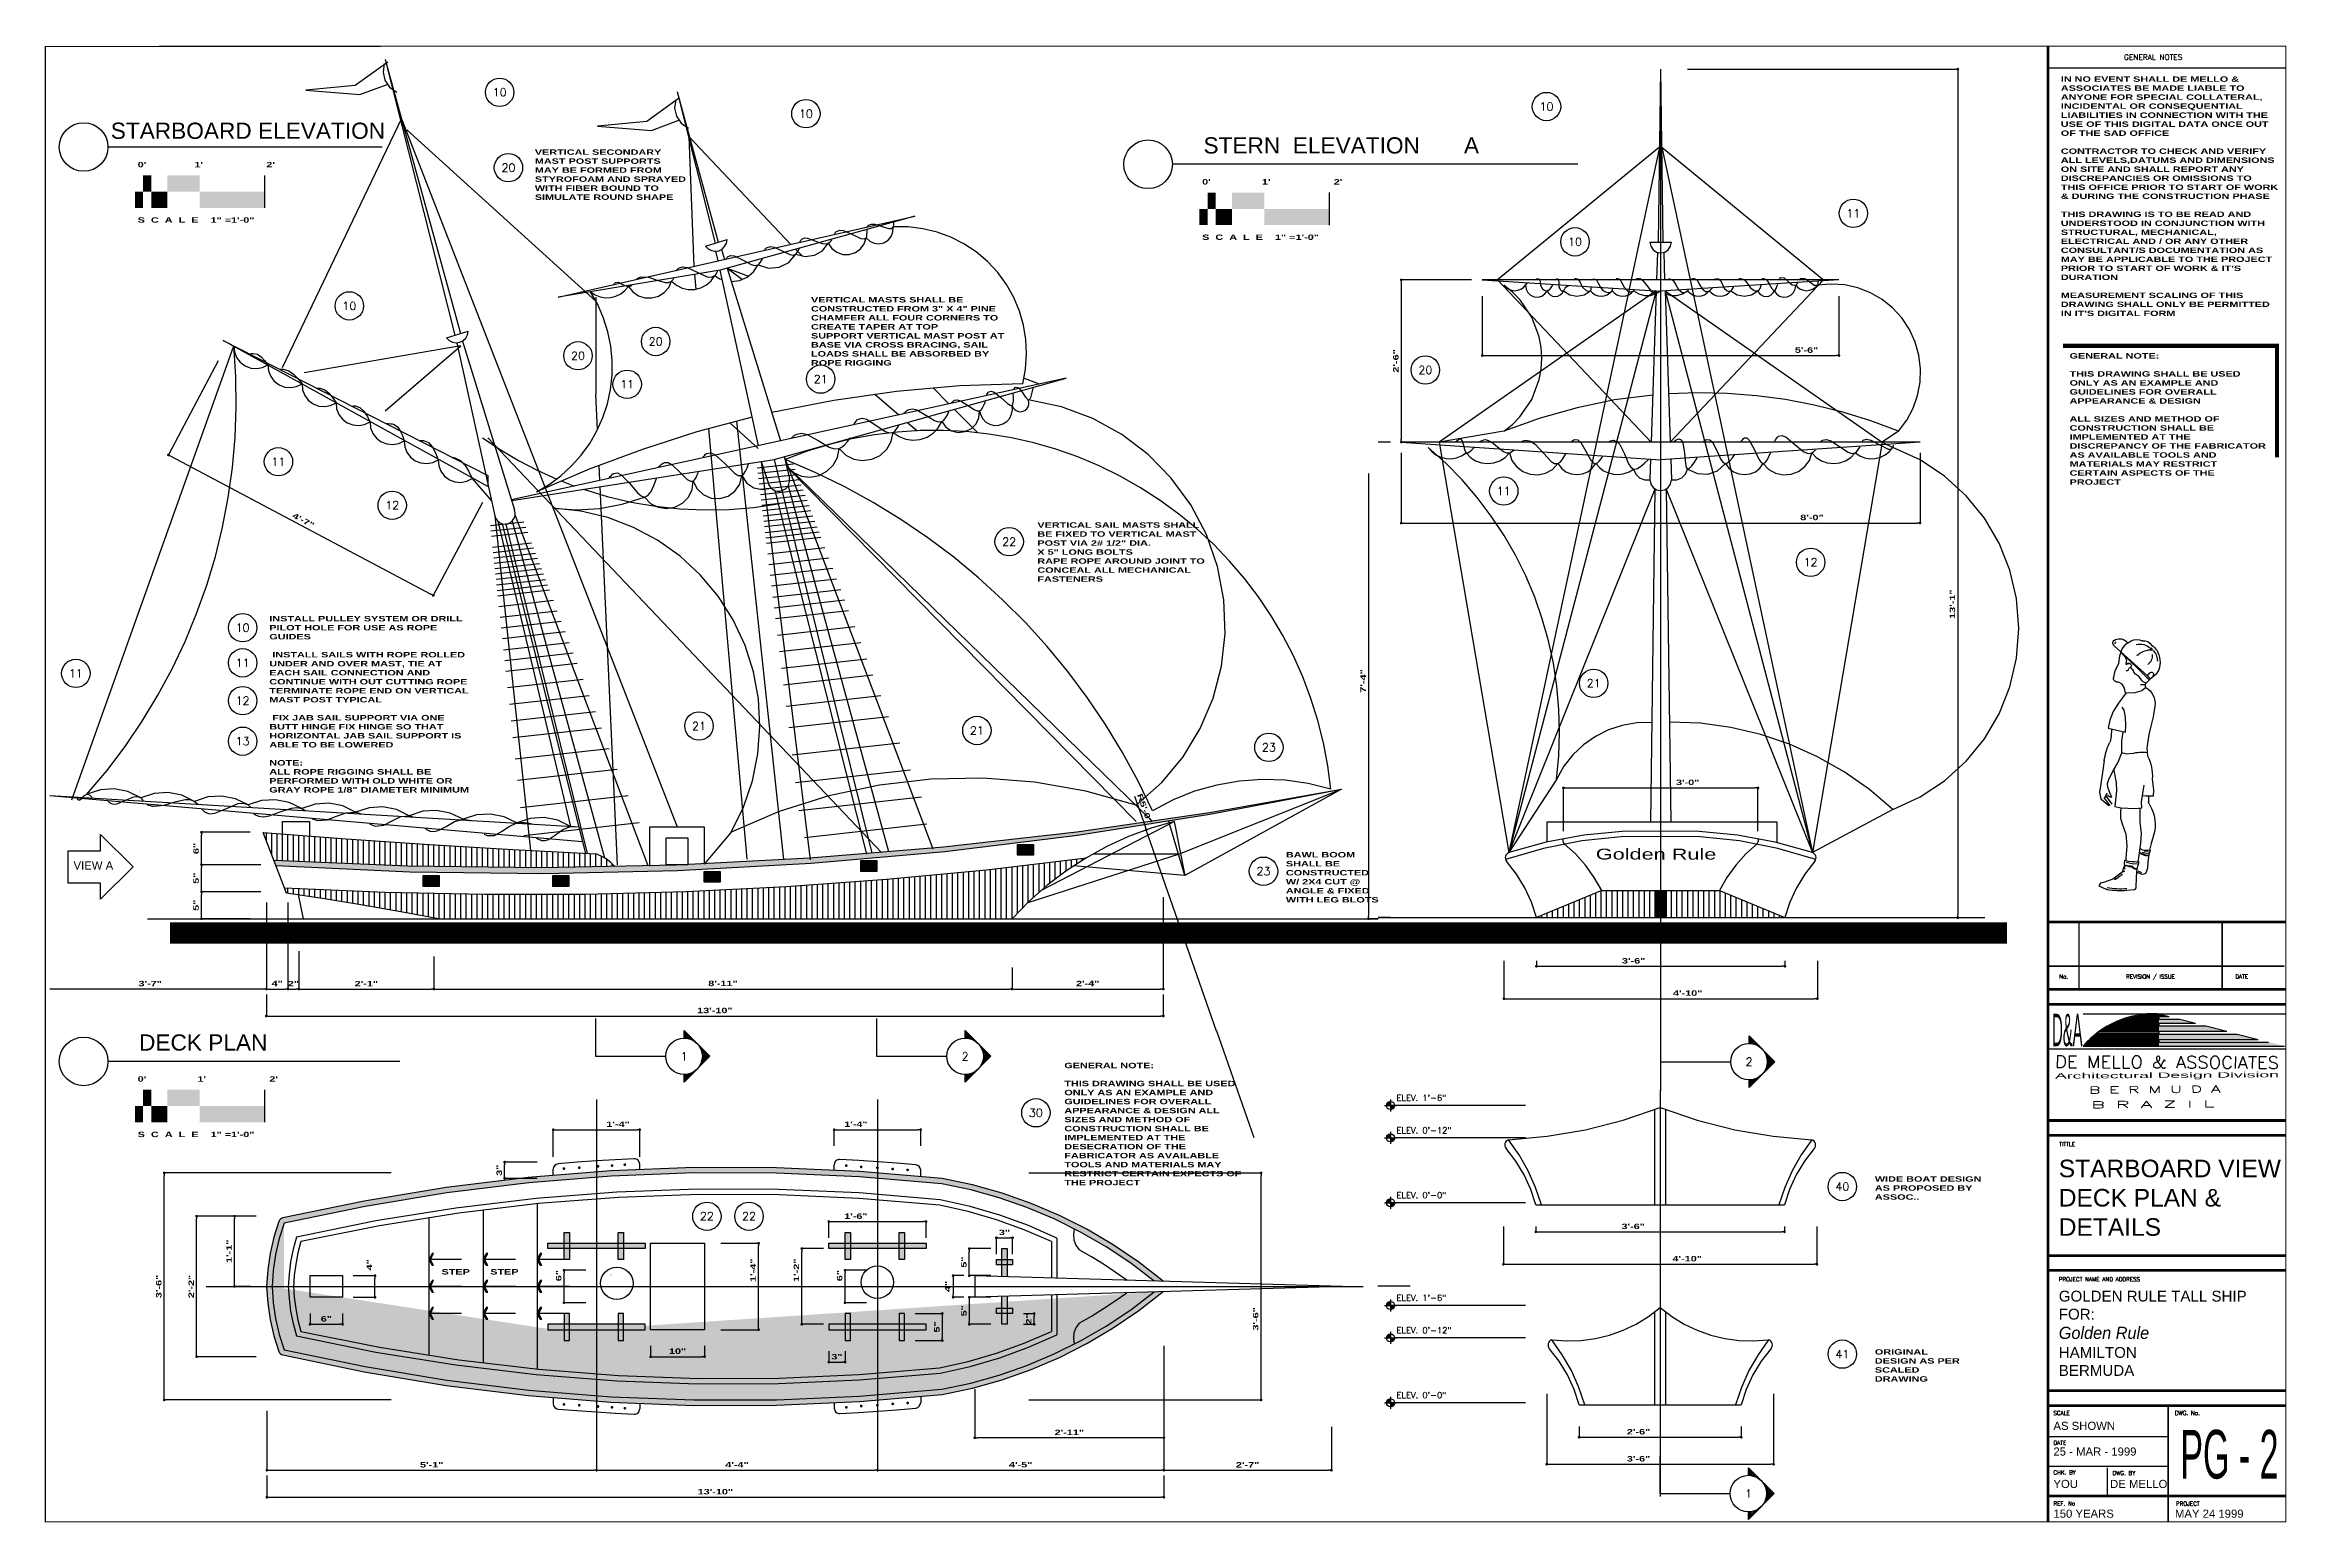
# Paper-space layout 'Layout' of a CAD drawing. Header units: inches. Extents: x 0 to 34.6, y 0.3 to 23.1.
# The model-space entities are those that its viewports show. They can reach past a viewport. Long polylines and large blocks are cut down to what shows.
import ezdxf
from ezdxf.enums import TextEntityAlignment as Align

# ---------------------------------------------------------------- set-up
doc = ezdxf.new("R2010")
doc.units = ezdxf.units.IN
doc.header["$LTSCALE"] = 6
doc.header["$MEASUREMENT"] = 0
doc.linetypes.add('CENTER', pattern=[2, 1.25, -0.25, 0.25, -0.25])
doc.layers.get('0').update_dxf_attribs({"linetype": 'CONTINUOUS'})
doc.layers.get('DEFPOINTS').update_dxf_attribs({"linetype": 'CONTINUOUS'})
for name, color, linetype in [('A-WALL', 15, 'CONTINUOUS'), ('ANNOBJ', 2, 'CONTINUOUS'), ('ANNSXOBJ', 2, 'CONTINUOUS'), ('ANNSXTEXT', 2, 'CONTINUOUS'), ('ANNTEXT', 2, 'CONTINUOUS'), ('BORDERLINE', 4, 'CONTINUOUS'), ('CENTER', 7, 'CENTER'), ('DETAILS', 7, 'CONTINUOUS'), ('DIMLINE', 1, 'CONTINUOUS'), ('ELEVMRK', 1, 'CONTINUOUS'), ('ELEVTXT', 1, 'CONTINUOUS'), ('LINE', 231, 'CONTINUOUS'), ('NOTES-2', 7, 'CONTINUOUS'), ('OBJECTS', 4, 'CONTINUOUS'), ('PEOPLE', 7, 'CONTINUOUS'), ('SHADE', 6, 'CONTINUOUS'), ('TEXT', 7, 'CONTINUOUS'), ('TEXTL', 2, 'CONTINUOUS'), ('TEXTS', 1, 'CONTINUOUS'), ('TITLE', 7, 'CONTINUOUS'), ('VIEWPORT', 7, 'CONTINUOUS')]:
    doc.layers.add(name, color=color, linetype=linetype)
doc.layers.get('VIEWPORT').off()
doc.styles.add('ANNSXTEXT', font='romans.shx')
doc.styles.add('ANNTEXT', font='romans.shx')
doc.styles.add('CITYBLUEPRINT', font='cityb___.ttf', dxfattribs={"width": 1.5, "height": 1})
doc.styles.add('EUROROMANOBLIQUE', font='eurr____.ttf', dxfattribs={"height": 24})
doc.styles.add('LOGO', font='romant')
doc.styles.add('ROMAND', font='romand', dxfattribs={"width": 0.5, "height": 48})
doc.styles.add('ROMANS', font='romans', dxfattribs={"height": 3})
doc.styles.add('SANSSERIF', font='sanss___.ttf', dxfattribs={"height": 12})
doc.styles.add('SANSSERIFBOLD', font='sanss___.ttf', dxfattribs={"width": 0.5, "height": 48})
doc.styles.add('TECHNICLIGHT', font='techl___.ttf')
doc.styles.add('TITTEXTM', font='romanc.shx')
doc.dimstyles.new('ARCH493', dxfattribs={"dimscale": 48, "dimtxt": 0.125, "dimasz": 0.0625, "dimexe": 0.125, "dimexo": 0, "dimgap": 0, "dimtad": 0, "dimdec": 6, "dimrnd": 1, "dimzin": 15, "dimdsep": 46, "dimlunit": 4, "dimtxsty": 'CITYBLUEPRINT', "dimblk": 'DOT', "dimcen": 0.0625, "dimdle": 0.09375, "dimclrd": 1, "dimclre": 1, "dimclrt": 2, "dimadec": 0, "dimazin": 0, "dimtfac": 1, "dimtdec": 6, "dimtix": 1, "dimtmove": 2, "dimatfit": 3, "dimldrblk": 'DOT', "dimfxl": 1, "dimtvp": 1, "dimtolj": 1, "dimtzin": 15, "dimarcsym": 0})
pattern_1 = [(90, (-21, 15), (-1, 6e-17), [])]

psp = doc.layouts.new('Layout')

# ---------------------------------------------------------------- texts
at = {"layer": 'ANNTEXT', "style": 'ANNTEXT'}
for tag, p in [('23', (18.826, 10.346)), ('40', (27.754, 5.484)), ('41', (27.754, 2.9))]:
    psp.add_attdef(tag, text='', height=0.125, dxfattribs=at).set_placement(p, align=Align.MIDDLE)
at = {"layer": 'ELEVTXT', "style": 'TITTEXTM'}
for s, p in [('ELEV. 0\'-12"', (20.879, 6.304)), ('ELEV. 0\'-0"', (20.879, 5.304)), ('ELEV. 1\'-6"', (20.879, 3.721)), ('ELEV. 0\'-12"', (20.879, 3.221)), ('ELEV. 0\'-0"', (20.879, 2.221))]:
    psp.add_text(s, height=0.09375, dxfattribs=at).set_placement(p)
at = {"layer": 'ELEVTXT', "insert": (20.879, 6.898), "char_height": 0.09375, "width": 0.86607, "attachment_point": 1, "style": 'TITTEXTM'}
psp.add_mtext('ELEV. 1\'-6"', dxfattribs=at)
at = {"layer": 'TEXT', "style": 'CITYBLUEPRINT', "width": 1.5}
for s, p in [("0'                1'                     2'", (1.464, 21.2)), ("0'                 1'                     2'", (17.88, 20.934)), ('S  C  A  L  E    1" =1\'-0"', (1.464, 20.346)), ('S  C  A  L  E    1" =1\'-0"', (17.88, 20.08)), ("0'                 1'                     2'", (1.464, 7.101)), ('S  C  A  L  E    1" =1\'-0"', (1.464, 6.246))]:
    psp.add_text(s, height=0.08333, dxfattribs=at).set_placement(p)
at = {"layer": 'TEXT', "attachment_point": 1, "style": 'CITYBLUEPRINT'}
for s, insert, char_height, width in [('VERTICAL SECONDARY MAST POST SUPPORTS MAY BE FORMED FROM STYROFOAM AND SPRAYED WITH FIBER BOUND TO SIMULATE ROUND SHAPE', (7.589, 21.476), 0.083333, 2.33686), ('VERTICAL MASTS SHALL BE CONSTRUCTED FROM 3" X 4" PINE \\PCHAMFER ALL FOUR CORNERS TO CREATE TAPER AT TOP \\PSUPPORT VERTICAL MAST POST AT BASE VIA CROSS BRACING, SAIL LOADS SHALL BE ABSORBED BY ROPE RIGGING', (11.848, 19.199), 0.08333, 3.12593), ('VERTICAL SAIL MASTS SHALL BE FIXED TO VERTICAL MAST POST VIA 2# 1/2" DIA. \\PX 5" LONG BOLTS \\PRAPE ROPE AROUND JOINT TO CONCEAL ALL MECHANICAL FASTENERS', (15.339, 15.726), 0.08333, 2.74284), ('INSTALL PULLEY SYSTEM OR DRILL PILOT HOLE FOR USE AS ROPE GUIDES\\P\\P INSTALL SAILS WITH ROPE ROLLED UNDER AND OVER MAST, TIE AT EACH SAIL CONNECTION AND CONTINUE WITH OUT CUTTING ROPE TERMINATE ROPE END ON VERTICAL MAST POST TYPICAL\\P\\P FIX JAB SAIL SUPPORT VIA ONE BUTT HINGE FIX HINGE SO THAT HORIZONTAL JAB SAIL SUPPORT IS ABLE TO BE LOWERED \\P\\PNOTE: \\PALL ROPE RIGGING SHALL BE PERFORMED WITH OLD WHITE OR GRAY ROPE 1/8" DIAMETER MINIMUM', (3.494, 14.282), 0.083333, 3.09792), ('BAWL BOOM SHALL BE CONSTRUCTED W/ 2X4 CUT @ ANGLE & FIXED WITH LEG BLOTS', (19.172, 10.642), 0.08333, 1.45797), ('GENERAL NOTE: \\P\\PTHIS DRAWING SHALL BE USED ONLY AS AN EXAMPLE AND GUIDELINES FOR OVERALL APPEARANCE & DESIGN ALL SIZES AND METHOD OF CONSTRUCTION SHALL BE IMPLEMENTED AT THE DESECRATION OF THE FABRICATOR AS AVAILABLE TOOLS AND MATERIALS MAY RESTRICT CERTAIN EXPECTS OF THE PROJECT', (15.755, 7.392), 0.083333, 2.90119), ('WIDE BOAT DESIGN \\PAS PROPOSED BY ASSOC..', (28.255, 5.642), 0.08333, 1.61239), ('ORIGINAL DESIGN AS PER SCALED DRAWING', (28.255, 2.976), 0.08333, 1.35118)]:
    psp.add_mtext(s, dxfattribs=dict(at, insert=insert, char_height=char_height, width=width))
at = {"layer": 'TEXTS', "style": 'SANSSERIF'}
for s, height, p in [('STERN  ELEVATION       A', 0.25, (17.901, 21.413)), ('VIEW A', 0.125, (0.475, 10.372)), ('DECK PLAN', 0.25, (1.485, 7.58))]:
    psp.add_text(s, height=height, dxfattribs=at).set_placement(p)
at = {"layer": 'TEXTS', "insert": (1.049, 21.889), "char_height": 0.25, "width": 4.15432, "attachment_point": 1, "style": 'SANSSERIF'}
psp.add_mtext('STARBOARD ELEVATION', dxfattribs=at)

msp = doc.modelspace()

# ---------------------------------------------------------------- texts
at = {"layer": 'TEXT', "style": 'CITYBLUEPRINT', "width": 1.5}
for p in [(78.3343041, 47.2102444), (87.3343041, 47.2102444)]:
    msp.add_text('STEP', height=1, dxfattribs=at).set_placement(p)
at = {"layer": 'TEXTS', "style": 'EUROROMANOBLIQUE', "width": 1.5}
msp.add_text('Golden Rule', height=2, dxfattribs=at).set_placement((292, 123.75))

# ---------------------------------------------------------------- blocks, each defined once
blk = doc.blocks.new('AZPED9')
for p, q in [((1.54, 45.44), (0.58, 46.02)), ((-2.39, 39.51), (3.77, 45.08)), ((2.48, 43.91), (-2.21, 39.26)), ((1.22, 41.86), (0.93, 41.88)), ((1.53, 41.65), (1.22, 41.86)), ((1.59, 42.8), (1.48, 42.45)), ((1.48, 42.45), (1.52, 42.2)), ((1.52, 42.2), (1.6, 41.77)), ((1.6, 41.77), (1.53, 41.65)), ((2.28, 44.54), (1.54, 45.44)), ((1.87, 43.2), (1.59, 42.8)), ((2.1, 43.39), (1.87, 43.2)), ((2.25, 43.6), (2.1, 43.39)), ((2.46, 43.78), (2.25, 43.6)), ((2.71, 43.22), (2.28, 44.54)), ((2.48, 43.91), (2.46, 43.78)), ((2.9, 41.9), (2.71, 43.22)), ((3.56, 40.47), (2.9, 41.9)), ((-2.39, 39.51), (-2.99, 39)), ((-2.39, 39.51), (-2.83, 40.06)), ((-2.21, 39.26), (-2.8, 38.82)), ((-2.13, 38.15), (-1.63, 38.43)), ((-2.1, 37.37), (-1.34, 36.72)), ((-2.01, 37.88), (-1.14, 37.89)), ((-1.63, 38.43), (-1.28, 38.7)), ((-1.28, 38.7), (-1.13, 39.06)), ((-1.13, 39.06), (-0.87, 39.31)), ((-0.87, 39.31), (-0.59, 39.59)), ((-0.59, 39.59), (-0.17, 39.84)), ((-0.17, 39.84), (0.08, 40.22)), ((0.08, 40.22), (0.25, 40.59)), ((0.25, 40.59), (0.53, 40.81)), ((0.53, 40.81), (0.63, 41.19)), ((0.79, 41.05), (0.6, 41.23)), ((1.82, 37.22), (2.3, 38.01)), ((2.3, 38.01), (2.96, 38.38)), ((3.84, 39.29), (3.56, 40.47)), ((-1.34, 36.72), (-0.08, 36.37)), ((-0.08, 36.37), (1.57, 36.3)), ((1.57, 36.3), (2.92, 34.48)), ((1.65, 36.3), (1.82, 37.22)), ((1.93, 33.19), (2.3, 33.72)), ((2.92, 34.48), (3.95, 32.9)), ((1.59, 30.34), (1.64, 31.9)), ((1.64, 29.09), (1.59, 30.34)), ((1.64, 31.9), (1.93, 33.19)), ((4.88, 29.82), (1.64, 29.09)), ((2.33, 27.44), (2.09, 29.19)), ((3.95, 32.9), (4.53, 31.34)), ((4.23, 29.67), (4.32, 28.29)), ((4.53, 31.34), (4.88, 29.82)), ((2.33, 25.29), (2.33, 27.44)), ((3.07, 23.42), (2.33, 25.29)), ((3.88, 22.06), (3.07, 23.42)), ((4.69, 20.5), (3.88, 22.06)), ((5.58, 23.83), (5.85, 22.06)), ((5.85, 22.06), (6.21, 19.57)), ((-1.3, 16.22), (-1.8, 19.27)), ((3.3, 18.23), (3.62, 15.35)), ((5.24, 17.2), (4.17, 15.8)), ((4.18, 17.02), (4.59, 18.06)), ((4.59, 18.06), (4.93, 18.95)), ((4.6, 15.65), (5.55, 16.88)), ((4.96, 19.6), (4.69, 20.5)), ((6.23, 16.78), (4.73, 15.55)), ((4.93, 18.95), (4.96, 19.6)), ((5.05, 17.84), (5.69, 16.79)), ((6.21, 19.57), (6.44, 18.02)), ((6.44, 18.02), (6.23, 16.78)), ((-2.7, 15.85), (-3.15, 14.96)), ((-1.36, 15.09), (-1.3, 16.22)), ((-0.05, 14.99), (-1.36, 15.09)), ((1.2, 15.05), (-0.05, 14.99)), ((2.44, 15.1), (1.2, 15.05)), ((2.19, 12.05), (2.53, 13.12)), ((3.62, 15.35), (2.44, 15.1)), ((1.58, 10.37), (2.19, 12.05)), ((-2.19, 6.74), (-2.65, 6.79)), ((-1.82, 7.07), (-2.62, 7.12)), ((-2.46, 5.13), (-2.44, 3.92)), ((-1.44, 6.88), (-2.19, 6.74)), ((0.42, 4.83), (-0.48, 4.77)), ((1.54, 5.02), (0.42, 4.83)), ((1.07, 4.22), (1.58, 4.35)), ((-2.44, 3.92), (-2.16, 3.22)), ((-1.51, 2.79), (-1.25, 2.8)), ((-1.38, 3.05), (-0.68, 3.39)), ((-1.25, 2.8), (-0.56, 3.13))]:
    blk.add_line(p, q)
for points in [[(-1.53, 46.01, 0.309305), (-3.15, 45.2, 0.134766), (-4.12, 44.26, 0.214043), (-4.54, 40.62), (-4, 39.82), (-2.94, 38.93), (-2.37, 38.33, -0.471036), (-2.1, 37.37, 0.307035), (-3.78, 33.92), (-3.47, 31.97), (-3.03, 30.21), (-2.69, 28.66), (-2.32, 26.12), (-2.41, 24.75, 0.136441), (-3.31, 20.43), (-3.52, 18.46), (-3.49, 17.29), (-2.11, 17.27), (-1.48, 17.32)], [(-3.15, 14.96, 0.17666), (-3.64, 10.42), (-3.08, 8.49), (-2.8, 7.29)], [(-0.67, 5.1), (-0.79, 5.91), (-1.21, 8.59), (-1.28, 10.35, -0.037137), (-1.06, 12.46), (-1.09, 15.07)], [(1.56, 5.36, -0.013458), (1.52, 5.75), (1.37, 8.07), (1.56, 10.28)], [(1.77, 4.43), (1.84, 4.68), (1.8, 5.42), (1.02, 5.22), (0.41, 5.16), (-0.03, 5.15), (-0.4, 5.14), (-0.79, 5.08), (-0.64, 4.43), (-0.47, 3.84, 0.310597), (0.17, 4.09, -0.268116), (1.05, 4.32), (1.56, 4.45, -0.40115), (1.96, 4.21), (2.26, 3.19), (4.01, 1.89), (5.75, 1.29), (6.29, 1.16), (6.6, 0.68), (5.22, 0.06, -0.033754), (5.21, 0.05), (5.13, 0.03, -0.057393), (5.09, 0.02, -0.06542), (1.39, -0.14), (0, 0, -0.372489), (-0.3, 0.32), (-0.38, 2.29), (-0.48, 3.89)]]:
    blk.add_lwpolyline(points, format="xyb")
for points in [[(-2.63, 17.28), (-2.62, 16.16)], [(2.54, 13.23), (2.5, 14.34), (2.47, 15.1)], [(-1.05, 7.56), (-1.47, 7.34), (-1.82, 7.27), (-2.25, 7.27), (-2.77, 7.32), (-2.92, 7.18), (-2.59, 6.27)], [(-2.65, 6.43), (-2.46, 5.13)]]:
    blk.add_lwpolyline(points)
blk.add_circle((-3.12, 44.47), 0.168)
for centre, radius, start, end in [((-0.16, 56.04), 10.12, 262.2361, 262.8403), ((-0.39, 43.87), 2.36, 65.7393, 115.8846), ((2.94, 44.14), 2.29, 104.6061, 138.9834), ((2.74, 44.59), 1.81, 64.6259, 102.2555), ((3.32, 45.58), 0.268, 311.9038, 72.9503), ((3.32, 45.58), 0.672, 311.9038, 72.9503), ((-1.37, 42.25), 2.88, 132.9056, 179.8618), ((-1.35, 43.18), 1.93, 171.1613, 234.6821), ((-1.02, 42.67), 2.74, 75.1152, 135.42), ((-3.3, 40.03), 4.34, 48.4905, 85.0604), ((0.99, 41.4), 0.433, 46.1299, 202.7208), ((-3.13, 39.77), 0.42, 44.887, 198.0647), ((-6.42, 38.69), 3.04, 12.6005, 18.0647), ((0.6, 40.56), 0.523, 3.3302, 69.4678), ((1.37, 40.73), 0.284, 210.2737, 297.6826), ((3.15, 39.07), 0.719, 255.118, 17.4909), ((-1.38, 18.69), 6.72, 74.3238, 98.4738), ((1.2, 27.88), 2.83, 254.3238, 293.6346), ((7.88, 28.62), 3.58, 185.2189, 204.7408), ((-5.67, 22.37), 11.35, 7.3744, 24.7408), ((23.27, 17.45), 19.99, 166.5011, 177.7524), ((4.05, 18.1), 1.09, 276.8089, 323.9388), ((-3.3, 16.16), 0.672, 333.2915, 0.5701), ((-2.96, 16.08), 0.336, 333.2915, 0.5701), ((2.21, 13.22), 0.336, 342.5323, 2.3461), ((4.68, 15.61), 0.084, 147.966, 309.8292), ((1.89, 10.25), 0.336, 159.8426, 175.1447), ((-2.93, 9.89), 3.64, 275.3685, 303.2984), ((-2.93, 9.89), 3.74, 275.3685, 302.5915), ((0.81, 3.44), 0.807, 74.5533, 134.5889), ((1.64, 4.12), 0.234, 16.3358, 103.7684), ((-1.54, 3.46), 0.672, 201.1384, 272.3461), ((-0.34, 4.43), 0.706, 257.2121, 326.2306), ((2.61, 14.02), 13.94, 265.064, 280.0357), ((1.91, 3.91), 0.137, 126.3837, 273.4517), ((2.04, 3.37), 0.134, 124.4398, 292.2963), ((2.44, 2.75), 0.138, 125.1378, 321.9317), ((2.81, 2.49), 0.138, 125.1378, 321.9317), ((3.2, 2.19), 0.138, 125.1378, 321.9317), ((3.55, 1.96), 0.138, 125.1378, 321.9317)]:
    blk.add_arc(centre, radius, start, end)
blk = doc.blocks.new('BORDER')
at = {"layer": 'BORDERLINE', "const_width": 0.188}
blk.add_lwpolyline([(0.38, 0), (0.38, 273), (415.03, 273.03), (415, 0)], close=True, dxfattribs=at)
at = {"layer": 'BORDERLINE'}
for points, const_width in [([(371, 0), (371, 273.03)], 0.5), ([(371.25, 269), (415, 269)], 0.278), ([(371, 111), (415.01, 111)], 0.5), ([(376.75, 98.75), (376.75, 111)], 0.278), ([(403.25, 98.75), (403.25, 111)], 0.278), ([(370.97, 102.82), (414.75, 102.82)], 0.278), ([(393.25, 0), (393.25, 21.5)], 0.278), ([(371, 15.75), (393.25, 15.75)], 0.278), ([(371, 10.25), (393.25, 10.25)], 0.278), ([(382, 5), (382, 10)], 0.278)]:
    blk.add_lwpolyline(points, dxfattribs=dict(at, const_width=const_width))
at = {"layer": 'BORDERLINE', "const_width": 0.5, "flags": 128}
for points in [[(415, 98.5), (371, 98.5)], [(415, 95.75), (371, 95.75)], [(415, 74.25), (371, 74.25)], [(415, 71.5), (371, 71.5)], [(415, 49.25), (371, 49.25)], [(415, 46.5), (371, 46.5)], [(415, 24.25), (371, 24.25)], [(415, 21.5), (371, 21.5)], [(415, 4.75), (371, 4.75)]]:
    blk.add_lwpolyline(points, dxfattribs=at)
at = {"layer": 'NOTES-2', "linetype": 'Continuous'}
for p, q in [((377.5, 94), (415, 94)), ((381.62, 91.5), (391.5, 91.5)), ((382.05, 91.75), (391.5, 91.75)), ((382.5, 92), (391.5, 92)), ((382.99, 92.25), (391.5, 92.25)), ((383.52, 92.5), (391.5, 92.5)), ((384.11, 92.75), (391.5, 92.75)), ((384.76, 93), (391.5, 93)), ((385.51, 93.25), (391.5, 93.25)), ((386.41, 93.5), (391.5, 93.5)), ((387.59, 93.75), (391.5, 93.75)), ((377.5, 88), (414.75, 88)), ((377.72, 88.25), (391.5, 88.25)), ((377.95, 88.5), (391.5, 88.5)), ((378.18, 88.75), (391.5, 88.75)), ((378.43, 89), (391.5, 89)), ((378.69, 89.25), (391.5, 89.25)), ((378.95, 89.5), (391.5, 89.5)), ((379.23, 89.75), (391.5, 89.75)), ((379.53, 90), (391.5, 90)), ((379.83, 90.25), (391.5, 90.25)), ((380.15, 90.5), (391.5, 90.5)), ((380.49, 90.75), (391.5, 90.75)), ((380.85, 91), (391.5, 91)), ((381.22, 91.25), (391.5, 91.25))]:
    blk.add_line(p, q, dxfattribs=at)
at = {"layer": 'NOTES-2'}
for p, q in [((391.5, 94), (393.44, 93.5)), ((391.5, 93.5), (393.44, 93.5)), ((391.5, 93.5), (391.5, 93)), ((391.5, 93), (395.38, 93)), ((391.5, 92.25), (398.28, 92.25)), ((391.5, 92.25), (391.5, 91.75)), ((391.5, 91.75), (400.22, 91.75)), ((395.38, 93), (398.28, 92.25)), ((400.22, 91.75), (404.09, 90.75)), ((371, 87.5), (415, 87.5)), ((391.5, 90.75), (404.09, 90.75)), ((391.5, 90.75), (391.5, 90.25)), ((391.5, 90.25), (406.03, 90.25)), ((391.5, 89.25), (409.91, 89.25)), ((391.5, 89.25), (391.5, 88.75)), ((391.5, 88.75), (411.84, 88.75)), ((406.03, 90.25), (409.91, 89.25))]:
    blk.add_line(p, q, dxfattribs=at)
blk.add_arc((390.58, 76.77), 17.24, 87.7899, 139.3595, dxfattribs=at)
for points in [[(391.5, 94), (393.44, 93.5), (391.5, 93.5), (393.44, 93.5)], [(391.5, 93), (395.38, 93), (391.5, 92.25), (398.28, 92.25)], [(391.5, 91.75), (400.22, 91.75), (391.5, 90.75), (404.09, 90.75)], [(391.5, 90.25), (406.03, 90.25), (391.5, 89.25), (409.91, 89.25)], [(391.5, 88.75), (411.84, 88.75), (391.5, 88), (414.75, 88)]]:
    blk.add_solid(points, dxfattribs=at)
at = {"layer": 'TEXT'}
blk.add_lwpolyline([(373, 217.22, 0, 0, 0), (373.75, 217.22, 0, 0, 0), (373.75, 217.59, 0.75, 0.75, 0), (413.38, 217.59, 0.75, 0.75, 0), (413.38, 196.97, 0, 0, 0), (413, 196.97, 0, 0, 0), (413, 196.22, 0, 0, 0), (373, 196.22, 0, 0, 0)], format="xyseb", close=True, dxfattribs=at)
at = {"layer": 'PEOPLE', "xscale": -1}
blk.add_blockref('AZPED9', (387, 117), dxfattribs=at)
at = {"layer": 'BORDERLINE', "style": 'SANSSERIFBOLD', "width": 0.5}
blk.add_text('PG - 2', height=9, dxfattribs=at).set_placement((395.5, 8))
at = {"layer": 'DETAILS', "color": 7, "style": 'TECHNICLIGHT', "width": 2.108261}
blk.add_text('Architectural Design Division', height=1, rotation=0.3457, dxfattribs=at).set_placement((372.31, 82), (413.75, 82.25), align=Align.FIT)
at = {"layer": 'NOTES-2', "linetype": 'Continuous', "style": 'EUROROMANOBLIQUE', "width": 0.319552}
blk.add_text('D&A', height=6, dxfattribs=at).set_placement((371.79, 88), (377.38, 88), align=Align.FIT)
at = {"layer": 'NOTES-2', "style": 'SANSSERIF'}
for s, p in [('AS SHOWN', (372.01, 17)), ('25 - MAR - 1999', (372.01, 12.25)), ('YOU', (372.01, 6.25)), ('DE MELLO', (382.5, 6.25)), ('150 YEARS', (372.01, 0.75)), ('MAY 24 1999', (394.5, 0.75))]:
    blk.add_text(s, height=1.5, dxfattribs=at).set_placement(p)
at = {"layer": 'TEXT', "insert": (375, 216.23), "char_height": 1, "width": 36.3007, "attachment_point": 1, "style": 'CITYBLUEPRINT'}
blk.add_mtext('GENERAL NOTE: \\P\\PTHIS DRAWING SHALL BE USED ONLY AS AN EXAMPLE AND GUIDELINES FOR OVERALL APPEARANCE & DESIGN \\P\\PALL SIZES AND METHOD OF CONSTRUCTION SHALL BE IMPLEMENTED AT THE DISCREPANCY OF THE FABRICATOR AS AVAILABLE TOOLS AND MATERIALS MAY RESTRICT CERTAIN ASPECTS OF THE PROJECT', dxfattribs=at)
at = {"layer": 'TEXTS', "linetype": 'Continuous', "style": 'ROMANS'}
for s, p in [('No.', (373.91, 100.88)), ('REVISION / ISSUE', (389.98, 100.88)), ('DATE', (406.86, 100.88))]:
    blk.add_text(s, height=0.75, dxfattribs=at).set_placement(p, align=Align.MIDDLE_CENTER)
at = {"layer": 'TEXTS', "linetype": 'Continuous'}
for s, height, rotation, style, width, p, p2 in [('DE MELLO & ASSOCIATES', 2.25, 359.7591, 'LOGO', 0.899417, (372.31, 84), (413.75, 83.83)), ('B E R M U D A', 1.25, 0.4867, 'ROMAND', 1.517432, (378.59, 79.25), (402.98, 79.46)), ('B R A Z I L', 1.25, 0.5194, 'ROMAND', 1.82829, (378.98, 76.5), (401.83, 76.71))]:
    blk.add_text(s, height=height, rotation=rotation, dxfattribs=dict(at, style=style, width=width)).set_placement(p, p2, align=Align.FIT)
at = {"layer": 'TEXTS', "linetype": 'Continuous', "style": 'ROMANS'}
blk.add_text('TITTLE', height=0.75, dxfattribs=at).set_placement((373.08, 69.5))
at = {"layer": 'TEXTS', "color": 1, "linetype": 'Continuous', "style": 'ROMANS'}
for s, p in [('PROJECT NAME AND ADDRESS', (373, 44.5)), ('SCALE', (372.01, 19.75)), ('DWG. No.', (394.5, 19.75)), ('DATE', (372.01, 14.25)), ('CHK. BY', (372.01, 8.75)), ('DWG. BY', (382.95, 8.64)), ('REF. No', (372.01, 3)), ('PROJECT', (394.7, 2.98))]:
    blk.add_text(s, height=0.75, dxfattribs=at).set_placement(p)
at = {"layer": 'TEXTS', "color": 1, "insert": (390.48, 271.5), "char_height": 1, "width": 12.3578, "attachment_point": 2, "style": 'ROMANS'}
blk.add_mtext('GENERAL NOTES', dxfattribs=at)
at = {"layer": 'TEXTS', "attachment_point": 1}
for s, insert, char_height, width, style in [("IN NO EVENT SHALL DE MELLO & ASSOCIATES BE MADE LIABLE TO ANYONE FOR SPECIAL COLLATERAL, INCIDENTAL OR CONSEQUENTIAL LIABILITIES IN CONNECTION WITH THE USE OF THIS DIGITAL DATA ONCE OUT OF THE SAD OFFICE \\P\\P{\\C1;CONTRACTOR TO CHECK AND VERIFY ALL LEVELS,DATUMS AND DIMENSIONS ON SITE AND SHALL REPORT ANY DISCREPANCIES OR OMISSIONS TO THIS OFFICE PRIOR TO START OF WORK & DURING THE CONSTRUCTION PHASE \\P\\PTHIS DRAWING IS TO BE READ AND UNDERSTOOD IN CONJUNCTION WITH STRUCTURAL, MECHANICAL, ELECTRICAL AND / OR ANY OTHER CONSULTANT/S DOCUMENTATION AS MAY BE APPLICABLE TO THE PROJECT PRIOR TO START OF WORK & IT'S DURATION \\P\\P}MEASUREMENT SCALING OF THIS DRAWING SHALL ONLY BE PERMITTED IN IT'S DIGITAL FORM", (373.38, 267.44), 1, 40.1726, 'CITYBLUEPRINT'), ('STARBOARD VIEW DECK PLAN & DETAILS', (373, 67), 3.25, 43.4835, 'SANSSERIF'), ('GOLDEN RULE TALL SHIP FOR: \\P{\\fEuroRoman|b0|i1|c2|p2;\\H1.125x;Golden Rule \\P}HAMILTON \\PBERMUDA', (373, 42.75), 2, 35.6735, 'SANSSERIF')]:
    blk.add_mtext(s, dxfattribs=dict(at, insert=insert, char_height=char_height, width=width, style=style))
blk = doc.blocks.new('ZA_CIR')
blk.add_circle((0, 0), 1.75)
at = {"layer": 'ANNTEXT', "style": 'ANNTEXT'}
blk.add_attdef('CIRID', text='', height=1, dxfattribs=at).set_placement((0, 0), align=Align.MIDDLE)
at = {"layer": 'ANNTEXT', "style": 'ANNTEXT', "flags": 1}
blk.add_attdef('CIRDESCRIPTION', text='', height=1, dxfattribs=at).set_placement((0, -2.125), align=Align.MIDDLE)
blk = doc.blocks.new('ZA_ARRW1')
for p, q in [((-0.5, 0.5), (-0.5, 0.25)), ((0, 0), (-0.5, 0.5)), ((-0.5, 0.25), (-1, 0.25)), ((-1, 0.25), (-1, -0.25)), ((-0.5, -0.5), (0, 0)), ((-1, -0.25), (-0.5, -0.25)), ((-0.5, -0.25), (-0.5, -0.5))]:
    blk.add_line(p, q)
blk = doc.blocks.new('ZA_SXTX1')
at = {"layer": 'ANNSXTEXT', "style": 'ANNSXTEXT'}
blk.add_attdef('NUMBER', text='', height=1, dxfattribs=at).set_placement((0, 0), align=Align.MIDDLE)
blk = doc.blocks.new('ZA_SECT1')
for p, q in [((-3.18, 0), (0, 3.18)), ((0.3, 2.23), (-0.33, 2.85)), ((0.52, 2.19), (-0.24, 2.94)), ((0.77, 2.11), (-0.15, 3.03)), ((1.11, 1.96), (-0.06, 3.12)), ((0, 3.18), (3.18, 0)), ((-2.25, 0), (-3.18, 0)), ((-2.89, 0), (-3.03, 0.15)), ((-2.71, 0), (-2.94, 0.24)), ((-2.53, 0), (-2.85, 0.33)), ((-2.35, 0), (-2.76, 0.42)), ((-2.25, 0.08), (-2.67, 0.51)), ((-2.24, 0.25), (-2.58, 0.6)), ((-2.21, 0.41), (-2.49, 0.69)), ((-2.18, 0.56), (-2.4, 0.78)), ((-2.14, 0.7), (-2.31, 0.87)), ((-2.09, 0.83), (-2.22, 0.96)), ((-2.04, 0.95), (-2.13, 1.05)), ((-1.98, 1.07), (-2.04, 1.14)), ((-1.91, 1.19), (-1.95, 1.23)), ((-1.84, 1.3), (-1.86, 1.32)), ((-1.76, 1.4), (-1.77, 1.41)), ((-1.68, 1.5), (-1.68, 1.5)), ((-1.5, 1.68), (-1.5, 1.68)), ((-1.4, 1.76), (-1.41, 1.77)), ((-1.3, 1.84), (-1.32, 1.86)), ((-1.19, 1.91), (-1.23, 1.95)), ((-1.07, 1.98), (-1.14, 2.04)), ((-0.95, 2.04), (-1.05, 2.13)), ((-0.83, 2.09), (-0.96, 2.22)), ((-0.7, 2.14), (-0.87, 2.31)), ((-0.56, 2.18), (-0.78, 2.4)), ((-0.41, 2.21), (-0.69, 2.49)), ((-0.25, 2.24), (-0.6, 2.58)), ((-0.08, 2.25), (-0.51, 2.67)), ((0.1, 2.25), (-0.42, 2.76)), ((3.07, 0), (1.96, 1.11)), ((2.89, 0), (2.11, 0.77)), ((2.71, 0), (2.19, 0.52)), ((2.53, 0), (2.23, 0.3)), ((2.35, 0), (2.25, 0.1)), ((3.18, 0), (2.25, 0))]:
    blk.add_line(p, q)
blk.add_circle((0, 0), 2.25)
blk = doc.blocks.new('ZA_TARGT')
for p, q in [((-0.75, 0), (0.75, 0)), ((-0.5, 0.06), (0, 0.06)), ((-0.5, 0.04), (0, 0.04)), ((-0.5, 0.02), (0, 0.02)), ((-0.49, 0.1), (0, 0.1)), ((-0.49, 0.08), (0, 0.08)), ((-0.48, 0.15), (0, 0.15)), ((-0.48, 0.13), (0, 0.13)), ((-0.47, 0.17), (0, 0.17)), ((-0.46, 0.19), (0, 0.19)), ((-0.45, 0.21), (0, 0.21)), ((-0.44, 0.23), (0, 0.23)), ((-0.43, 0.25), (0, 0.25)), ((-0.42, 0.27), (0, 0.27)), ((-0.41, 0.29), (0, 0.29)), ((-0.39, 0.31), (0, 0.31)), ((-0.37, 0.33), (0, 0.33)), ((-0.35, 0.35), (0, 0.35)), ((-0.33, 0.38), (0, 0.38)), ((-0.31, 0.4), (0, 0.4)), ((-0.28, 0.42), (0, 0.42)), ((-0.24, 0.44), (0, 0.44)), ((-0.2, 0.46), (0, 0.46)), ((-0.14, 0.48), (0, 0.48)), ((0, 0.75), (0, -0.75)), ((0, 0), (0.5, 0)), ((0, 0), (0.5, 0)), ((0.5, -0.02), (0, -0.02)), ((0.5, -0.04), (0, -0.04)), ((0.5, -0.06), (0, -0.06)), ((0.49, -0.08), (0, -0.08)), ((0.49, -0.1), (0, -0.1)), ((0.48, -0.13), (0, -0.13)), ((0.48, -0.15), (0, -0.15)), ((0.47, -0.17), (0, -0.17)), ((0.46, -0.19), (0, -0.19)), ((0.45, -0.21), (0, -0.21)), ((0.44, -0.23), (0, -0.23)), ((0.43, -0.25), (0, -0.25)), ((0.42, -0.27), (0, -0.27)), ((0.41, -0.29), (0, -0.29)), ((0.39, -0.31), (0, -0.31)), ((0.37, -0.33), (0, -0.33)), ((0.35, -0.35), (0, -0.35)), ((0.33, -0.38), (0, -0.38)), ((0.31, -0.4), (0, -0.4)), ((0.28, -0.42), (0, -0.42)), ((0.24, -0.44), (0, -0.44)), ((0.2, -0.46), (0, -0.46)), ((0.14, -0.48), (0, -0.48))]:
    blk.add_line(p, q)
blk.add_circle((0, 0), 0.5)
blk = doc.blocks.new('ZA_ARRW0')
for p, q in [((-1, 0), (0, 0)), ((-0.144, 0.188), (-0.05, 0)), ((-0.144, 0.188), (-0.097, 0.188)), ((-0.05, 0), (-0.144, -0.188)), ((-0.097, 0.188), (-0.003, 0)), ((-0.003, 0), (-0.097, -0.188)), ((-0.144, -0.188), (-0.097, -0.188))]:
    blk.add_line(p, q)
for points in [[(-0.144, 0.188), (-0.05, 0), (-0.097, 0.188), (-0.003, 0)], [(-0.144, -0.188), (-0.05, 0), (-0.097, -0.188), (-0.003, 0)]]:
    blk.add_solid(points)
blk = doc.blocks.new('DOT')
at = {"layer": 'DIMLINE', "color": 0, "linetype": 'ByBlock'}
blk.add_line((-0.5, 0), (-1, 0), dxfattribs=at)
at = {"layer": 'DIMLINE', "color": 0, "linetype": 'ByBlock', "const_width": 0.5}
blk.add_lwpolyline([(-0.25, 0, 1), (0.25, 0, 1)], format="xyb", close=True, dxfattribs=at)
blk = doc.blocks.new('*D4')
at = {"layer": 'DEFPOINTS', "color": 0}
for p in [(46, 22), (107, 22), (107, 11)]:
    blk.add_point(p, dxfattribs=at)
at = {"layer": 'DIMLINE', "color": 1, "lineweight": -2}
for p, q in [((46, 22), (46, 10.88)), ((107, 22), (107, 10.88)), ((46.5, 11), (106.5, 11))]:
    blk.add_line(p, q, dxfattribs=at)
at = {"layer": 'DIMLINE', "color": 1, "lineweight": -2, "xscale": 0.5, "yscale": 0.5, "zscale": 0.5, "rotation": 180}
blk.add_blockref('DOT', (46, 11), dxfattribs=at)
at = {"layer": 'DIMLINE', "color": 1, "lineweight": -2, "xscale": 0.5, "yscale": 0.5, "zscale": 0.5}
blk.add_blockref('DOT', (107, 11), dxfattribs=at)
at = {"layer": 'DIMLINE', "color": 7, "insert": (76.5, 12), "char_height": 1, "attachment_point": 5, "style": 'CITYBLUEPRINT'}
blk.add_mtext('\\A1;5\'-1"', dxfattribs=at)
blk = doc.blocks.new('*D5')
at = {"layer": 'DEFPOINTS', "color": 0}
for p in [(107, 22), (159, 17), (159, 11)]:
    blk.add_point(p, dxfattribs=at)
at = {"layer": 'DIMLINE', "color": 1, "lineweight": -2}
for p, q in [((159, 17), (159, 10.88)), ((107.5, 11), (158.5, 11))]:
    blk.add_line(p, q, dxfattribs=at)
at = {"layer": 'DIMLINE', "color": 1, "lineweight": -2, "xscale": 0.5, "yscale": 0.5, "zscale": 0.5, "rotation": 180}
blk.add_blockref('DOT', (107, 11), dxfattribs=at)
at = {"layer": 'DIMLINE', "color": 1, "lineweight": -2, "xscale": 0.5, "yscale": 0.5, "zscale": 0.5}
blk.add_blockref('DOT', (159, 11), dxfattribs=at)
at = {"layer": 'DIMLINE', "color": 7, "insert": (133, 12.02), "char_height": 1, "attachment_point": 5, "style": 'CITYBLUEPRINT'}
blk.add_mtext('\\A1;4\'-4"', dxfattribs=at)
blk = doc.blocks.new('*D6')
at = {"layer": 'DEFPOINTS', "color": 0}
for p in [(212, 34), (159, 17), (212, 11)]:
    blk.add_point(p, dxfattribs=at)
at = {"layer": 'DIMLINE', "color": 1, "lineweight": -2}
for p, q in [((212, 34), (212, 10.88)), ((159.5, 11), (211.5, 11))]:
    blk.add_line(p, q, dxfattribs=at)
at = {"layer": 'DIMLINE', "color": 1, "lineweight": -2, "xscale": 0.5, "yscale": 0.5, "zscale": 0.5, "rotation": 180}
blk.add_blockref('DOT', (159, 11), dxfattribs=at)
at = {"layer": 'DIMLINE', "color": 1, "lineweight": -2, "xscale": 0.5, "yscale": 0.5, "zscale": 0.5}
blk.add_blockref('DOT', (212, 11), dxfattribs=at)
at = {"layer": 'DIMLINE', "color": 7, "insert": (185.5, 12.02), "char_height": 1, "attachment_point": 5, "style": 'CITYBLUEPRINT'}
blk.add_mtext('\\A1;4\'-5"', dxfattribs=at)
blk = doc.blocks.new('*D7')
at = {"layer": 'DEFPOINTS', "color": 0}
for p in [(46, 10), (212, 10), (212, 6)]:
    blk.add_point(p, dxfattribs=at)
at = {"layer": 'DIMLINE', "color": 1, "lineweight": -2}
for p, q in [((46, 10), (46, 5.88)), ((212, 10), (212, 5.88)), ((46.5, 6), (211.5, 6))]:
    blk.add_line(p, q, dxfattribs=at)
at = {"layer": 'DIMLINE', "color": 1, "lineweight": -2, "xscale": 0.5, "yscale": 0.5, "zscale": 0.5, "rotation": 180}
blk.add_blockref('DOT', (46, 6), dxfattribs=at)
at = {"layer": 'DIMLINE', "color": 1, "lineweight": -2, "xscale": 0.5, "yscale": 0.5, "zscale": 0.5}
blk.add_blockref('DOT', (212, 6), dxfattribs=at)
at = {"layer": 'DIMLINE', "color": 7, "insert": (129, 7.02), "char_height": 1, "attachment_point": 5, "style": 'CITYBLUEPRINT'}
blk.add_mtext('\\A1;13\'-10"', dxfattribs=at)
blk = doc.blocks.new('*D8')
at = {"layer": 'DEFPOINTS', "color": 0}
for p in [(33, 58), (44, 58), (44, 32)]:
    blk.add_point(p, dxfattribs=at)
at = {"layer": 'DIMLINE', "color": 1, "lineweight": -2}
for p, q in [((44, 58), (32.875, 58)), ((33, 32.5), (33, 57.5)), ((44, 32), (32.875, 32))]:
    blk.add_line(p, q, dxfattribs=at)
at = {"layer": 'DIMLINE', "color": 1, "lineweight": -2, "xscale": 0.5, "yscale": 0.5, "zscale": 0.5}
for p, rotation in [((33, 58), 90), ((33, 32), 270)]:
    blk.add_blockref('DOT', p, dxfattribs=dict(at, rotation=rotation))
at = {"layer": 'DIMLINE', "color": 7, "insert": (32, 45), "char_height": 1, "attachment_point": 5, "rotation": 90, "style": 'CITYBLUEPRINT'}
blk.add_mtext('\\A1;2\'-2"', dxfattribs=at)
blk = doc.blocks.new('*D9')
at = {"layer": 'DEFPOINTS', "color": 0}
for p in [(27, 66), (69, 66), (69, 24)]:
    blk.add_point(p, dxfattribs=at)
at = {"layer": 'DIMLINE', "color": 1, "lineweight": -2}
for p, q in [((69, 66), (26.875, 66)), ((27, 24.5), (27, 65.5)), ((69, 24), (26.875, 24))]:
    blk.add_line(p, q, dxfattribs=at)
at = {"layer": 'DIMLINE', "color": 1, "lineweight": -2, "xscale": 0.5, "yscale": 0.5, "zscale": 0.5}
for p, rotation in [((27, 66), 90), ((27, 24), 270)]:
    blk.add_blockref('DOT', p, dxfattribs=dict(at, rotation=rotation))
at = {"layer": 'DIMLINE', "color": 7, "insert": (26, 45), "char_height": 1, "attachment_point": 5, "rotation": 90, "style": 'CITYBLUEPRINT'}
blk.add_mtext('\\A1;3\'-6"', dxfattribs=at)
blk = doc.blocks.new('*D10')
at = {"layer": 'DEFPOINTS', "color": 0}
for p in [(187, 66), (230, 66), (187, 24)]:
    blk.add_point(p, dxfattribs=at)
at = {"layer": 'DIMLINE', "color": 1, "lineweight": -2}
for p, q in [((187, 66), (230.125, 66)), ((230, 24.5), (230, 65.5)), ((187, 24), (230.125, 24))]:
    blk.add_line(p, q, dxfattribs=at)
at = {"layer": 'DIMLINE', "color": 1, "lineweight": -2, "xscale": 0.5, "yscale": 0.5, "zscale": 0.5}
for p, rotation in [((230, 66), 90), ((230, 24), 270)]:
    blk.add_blockref('DOT', p, dxfattribs=dict(at, rotation=rotation))
at = {"layer": 'DIMLINE', "color": 7, "insert": (229, 39), "char_height": 1, "attachment_point": 5, "rotation": 90, "style": 'CITYBLUEPRINT'}
blk.add_mtext('\\A1;3\'-6"', dxfattribs=at)
blk = doc.blocks.new('*D11')
at = {"layer": 'DEFPOINTS', "color": 0}
for p in [(212, 19), (243, 19), (243, 11)]:
    blk.add_point(p, dxfattribs=at)
at = {"layer": 'DIMLINE', "color": 1, "lineweight": -2}
for p, q in [((212, 19), (212, 10.875)), ((243, 19), (243, 10.875)), ((212.5, 11), (242.5, 11))]:
    blk.add_line(p, q, dxfattribs=at)
at = {"layer": 'DIMLINE', "color": 1, "lineweight": -2, "xscale": 0.5, "yscale": 0.5, "zscale": 0.5, "rotation": 180}
blk.add_blockref('DOT', (212, 11), dxfattribs=at)
at = {"layer": 'DIMLINE', "color": 1, "lineweight": -2, "xscale": 0.5, "yscale": 0.5, "zscale": 0.5}
blk.add_blockref('DOT', (243, 11), dxfattribs=at)
at = {"layer": 'DIMLINE', "color": 7, "insert": (227.5, 12), "char_height": 1, "attachment_point": 5, "style": 'CITYBLUEPRINT'}
blk.add_mtext('\\A1;2\'-7"', dxfattribs=at)
blk = doc.blocks.new('*D12')
at = {"layer": 'DEFPOINTS', "color": 0}
for p in [(177, 26), (212, 26), (177, 17)]:
    blk.add_point(p, dxfattribs=at)
at = {"layer": 'DIMLINE', "color": 1, "lineweight": -2}
for p, q in [((177, 26), (177, 16.88)), ((212, 26), (212, 16.88)), ((211.5, 17), (177.5, 17))]:
    blk.add_line(p, q, dxfattribs=at)
at = {"layer": 'DIMLINE', "color": 1, "lineweight": -2, "xscale": 0.5, "yscale": 0.5, "zscale": 0.5, "rotation": 180}
blk.add_blockref('DOT', (177, 17), dxfattribs=at)
at = {"layer": 'DIMLINE', "color": 1, "lineweight": -2, "xscale": 0.5, "yscale": 0.5, "zscale": 0.5}
blk.add_blockref('DOT', (212, 17), dxfattribs=at)
at = {"layer": 'DIMLINE', "color": 7, "insert": (194.5, 18), "char_height": 1, "attachment_point": 5, "style": 'CITYBLUEPRINT'}
blk.add_mtext('\\A1;2\'-11"', dxfattribs=at)
blk = doc.blocks.new('*D13')
at = {"layer": 'DEFPOINTS', "color": 0}
for p in [(175, 47), (173, 43), (175, 43)]:
    blk.add_point(p, dxfattribs=at)
at = {"layer": 'DIMLINE', "color": 1, "lineweight": -2}
for p, q in [((175, 47), (172.88, 47)), ((173, 46.5), (173, 43.5)), ((175, 43), (172.88, 43))]:
    blk.add_line(p, q, dxfattribs=at)
at = {"layer": 'DIMLINE', "color": 1, "lineweight": -2, "xscale": 0.5, "yscale": 0.5, "zscale": 0.5}
for p, rotation in [((173, 47), 90), ((173, 43), 270)]:
    blk.add_blockref('DOT', p, dxfattribs=dict(at, rotation=rotation))
at = {"layer": 'DIMLINE', "color": 7, "insert": (171.98, 45), "char_height": 1, "attachment_point": 5, "rotation": 90, "style": 'CITYBLUEPRINT'}
blk.add_mtext('\\A1;4"', dxfattribs=at)
blk = doc.blocks.new('*D14')
at = {"layer": 'DEFPOINTS', "color": 0}
for p in [(117, 34), (127, 34), (127, 32)]:
    blk.add_point(p, dxfattribs=at)
at = {"layer": 'DIMLINE', "color": 1, "lineweight": -2}
for p, q in [((117, 34), (117, 31.88)), ((127, 34), (127, 31.88)), ((117.5, 32), (126.5, 32))]:
    blk.add_line(p, q, dxfattribs=at)
at = {"layer": 'DIMLINE', "color": 1, "lineweight": -2, "xscale": 0.5, "yscale": 0.5, "zscale": 0.5, "rotation": 180}
blk.add_blockref('DOT', (117, 32), dxfattribs=at)
at = {"layer": 'DIMLINE', "color": 1, "lineweight": -2, "xscale": 0.5, "yscale": 0.5, "zscale": 0.5}
blk.add_blockref('DOT', (127, 32), dxfattribs=at)
at = {"layer": 'DIMLINE', "color": 7, "insert": (122, 33.02), "char_height": 1, "attachment_point": 5, "style": 'CITYBLUEPRINT'}
blk.add_mtext('\\A1;10"', dxfattribs=at)
blk = doc.blocks.new('*D15')
at = {"layer": 'DEFPOINTS', "color": 0}
for p in [(130, 53), (137, 53), (130, 37)]:
    blk.add_point(p, dxfattribs=at)
at = {"layer": 'DIMLINE', "color": 1, "lineweight": -2}
for p, q in [((130, 53), (137.12, 53)), ((137, 37.5), (137, 52.5)), ((130, 37), (137.12, 37))]:
    blk.add_line(p, q, dxfattribs=at)
at = {"layer": 'DIMLINE', "color": 1, "lineweight": -2, "xscale": 0.5, "yscale": 0.5, "zscale": 0.5}
for p, rotation in [((137, 53), 90), ((137, 37), 270)]:
    blk.add_blockref('DOT', p, dxfattribs=dict(at, rotation=rotation))
at = {"layer": 'DIMLINE', "color": 7, "insert": (135.98, 48), "char_height": 1, "attachment_point": 5, "rotation": 90, "style": 'CITYBLUEPRINT'}
blk.add_mtext('\\A1;1\'-4"', dxfattribs=at)
blk = doc.blocks.new('*D16')
at = {"layer": 'DEFPOINTS', "color": 0}
for p in [(153, 48), (157, 48), (157, 42)]:
    blk.add_point(p, dxfattribs=at)
at = {"layer": 'DIMLINE', "color": 1, "lineweight": -2}
for p, q in [((157, 48), (152.875, 48)), ((153, 42.5), (153, 47.5)), ((157, 42), (152.875, 42))]:
    blk.add_line(p, q, dxfattribs=at)
at = {"layer": 'DIMLINE', "color": 1, "lineweight": -2, "xscale": 0.5, "yscale": 0.5, "zscale": 0.5}
for p, rotation in [((153, 48), 90), ((153, 42), 270)]:
    blk.add_blockref('DOT', p, dxfattribs=dict(at, rotation=rotation))
at = {"layer": 'DIMLINE', "color": 7, "insert": (152, 47), "char_height": 1, "attachment_point": 5, "rotation": 90, "style": 'CITYBLUEPRINT'}
blk.add_mtext('\\A1;6"', dxfattribs=at)
blk = doc.blocks.new('*D17')
at = {"layer": 'DEFPOINTS', "color": 0}
for p in [(101, 48), (105, 48), (105, 42)]:
    blk.add_point(p, dxfattribs=at)
at = {"layer": 'DIMLINE', "color": 1, "lineweight": -2}
for p, q in [((105, 48), (100.875, 48)), ((101, 42.5), (101, 47.5)), ((105, 42), (100.875, 42))]:
    blk.add_line(p, q, dxfattribs=at)
at = {"layer": 'DIMLINE', "color": 1, "lineweight": -2, "xscale": 0.5, "yscale": 0.5, "zscale": 0.5}
for p, rotation in [((101, 48), 90), ((101, 42), 270)]:
    blk.add_blockref('DOT', p, dxfattribs=dict(at, rotation=rotation))
at = {"layer": 'DIMLINE', "color": 7, "insert": (100, 47), "char_height": 1, "attachment_point": 5, "rotation": 90, "style": 'CITYBLUEPRINT'}
blk.add_mtext('\\A1;6"', dxfattribs=at)
blk = doc.blocks.new('*D18')
at = {"layer": 'DEFPOINTS', "color": 0}
for p in [(145, 52), (149, 52), (149, 38)]:
    blk.add_point(p, dxfattribs=at)
at = {"layer": 'DIMLINE', "color": 1, "lineweight": -2}
for p, q in [((149, 52), (144.88, 52)), ((145, 38.5), (145, 51.5)), ((149, 38), (144.88, 38))]:
    blk.add_line(p, q, dxfattribs=at)
at = {"layer": 'DIMLINE', "color": 1, "lineweight": -2, "xscale": 0.5, "yscale": 0.5, "zscale": 0.5}
for p, rotation in [((145, 52), 90), ((145, 38), 270)]:
    blk.add_blockref('DOT', p, dxfattribs=dict(at, rotation=rotation))
at = {"layer": 'DIMLINE', "color": 7, "insert": (144, 48), "char_height": 1, "attachment_point": 5, "rotation": 90, "style": 'CITYBLUEPRINT'}
blk.add_mtext('\\A1;1\'-2"', dxfattribs=at)
blk = doc.blocks.new('*D19')
at = {"layer": 'DEFPOINTS', "color": 0}
for p in [(150, 54), (168, 57), (168, 54)]:
    blk.add_point(p, dxfattribs=at)
at = {"layer": 'DIMLINE', "color": 1, "lineweight": -2}
for p, q in [((150, 54), (150, 57.12)), ((150.5, 57), (167.5, 57)), ((168, 54), (168, 57.12))]:
    blk.add_line(p, q, dxfattribs=at)
at = {"layer": 'DIMLINE', "color": 1, "lineweight": -2, "xscale": 0.5, "yscale": 0.5, "zscale": 0.5, "rotation": 180}
blk.add_blockref('DOT', (150, 57), dxfattribs=at)
at = {"layer": 'DIMLINE', "color": 1, "lineweight": -2, "xscale": 0.5, "yscale": 0.5, "zscale": 0.5}
blk.add_blockref('DOT', (168, 57), dxfattribs=at)
at = {"layer": 'DIMLINE', "color": 7, "insert": (155, 58), "char_height": 1, "attachment_point": 5, "style": 'CITYBLUEPRINT'}
blk.add_mtext('\\A1;1\'-6"', dxfattribs=at)
blk = doc.blocks.new('*D20')
at = {"layer": 'DEFPOINTS', "color": 0}
for p in [(166, 40), (166, 35), (171, 35)]:
    blk.add_point(p, dxfattribs=at)
at = {"layer": 'DIMLINE', "color": 1, "lineweight": -2}
for p, q in [((166, 40), (171.125, 40)), ((171, 39.5), (171, 35.5)), ((166, 35), (171.125, 35))]:
    blk.add_line(p, q, dxfattribs=at)
at = {"layer": 'DIMLINE', "color": 1, "lineweight": -2, "xscale": 0.5, "yscale": 0.5, "zscale": 0.5}
for p, rotation in [((171, 40), 90), ((171, 35), 270)]:
    blk.add_blockref('DOT', p, dxfattribs=dict(at, rotation=rotation))
at = {"layer": 'DIMLINE', "color": 7, "insert": (170, 37.5), "char_height": 1, "attachment_point": 5, "rotation": 90, "style": 'CITYBLUEPRINT'}
blk.add_mtext('\\A1;5"', dxfattribs=at)
blk = doc.blocks.new('*D21')
at = {"layer": 'DEFPOINTS', "color": 0}
for p in [(176, 52), (180, 52), (180, 47)]:
    blk.add_point(p, dxfattribs=at)
at = {"layer": 'DIMLINE', "color": 1, "lineweight": -2}
for p, q in [((180, 52), (175.875, 52)), ((176, 47.5), (176, 51.5)), ((180, 47), (175.875, 47))]:
    blk.add_line(p, q, dxfattribs=at)
at = {"layer": 'DIMLINE', "color": 1, "lineweight": -2, "xscale": 0.5, "yscale": 0.5, "zscale": 0.5}
for p, rotation in [((176, 52), 90), ((176, 47), 270)]:
    blk.add_blockref('DOT', p, dxfattribs=dict(at, rotation=rotation))
at = {"layer": 'DIMLINE', "color": 7, "insert": (175, 49.5), "char_height": 1, "attachment_point": 5, "rotation": 90, "style": 'CITYBLUEPRINT'}
blk.add_mtext('\\A1;5"', dxfattribs=at)
blk = doc.blocks.new('*D22')
at = {"layer": 'DEFPOINTS', "color": 0}
for p in [(180, 43), (176, 38), (180, 38)]:
    blk.add_point(p, dxfattribs=at)
at = {"layer": 'DIMLINE', "color": 1, "lineweight": -2}
for p, q in [((180, 43), (175.875, 43)), ((176, 42.5), (176, 38.5)), ((180, 38), (175.875, 38))]:
    blk.add_line(p, q, dxfattribs=at)
at = {"layer": 'DIMLINE', "color": 1, "lineweight": -2, "xscale": 0.5, "yscale": 0.5, "zscale": 0.5}
for p, rotation in [((176, 43), 90), ((176, 38), 270)]:
    blk.add_blockref('DOT', p, dxfattribs=dict(at, rotation=rotation))
at = {"layer": 'DIMLINE', "color": 7, "insert": (175, 40.5), "char_height": 1, "attachment_point": 5, "rotation": 90, "style": 'CITYBLUEPRINT'}
blk.add_mtext('\\A1;5"', dxfattribs=at)
blk = doc.blocks.new('*D23')
at = {"layer": 'DEFPOINTS', "color": 0}
for p in [(184, 54), (181, 51), (184, 51)]:
    blk.add_point(p, dxfattribs=at)
at = {"layer": 'DIMLINE', "color": 1, "lineweight": -2}
for p, q in [((181, 51), (181, 54.125)), ((181.5, 54), (183.5, 54)), ((184, 51), (184, 54.125))]:
    blk.add_line(p, q, dxfattribs=at)
at = {"layer": 'DIMLINE', "color": 1, "lineweight": -2, "xscale": 0.5, "yscale": 0.5, "zscale": 0.5, "rotation": 180}
blk.add_blockref('DOT', (181, 54), dxfattribs=at)
at = {"layer": 'DIMLINE', "color": 1, "lineweight": -2, "xscale": 0.5, "yscale": 0.5, "zscale": 0.5}
blk.add_blockref('DOT', (184, 54), dxfattribs=at)
at = {"layer": 'DIMLINE', "color": 7, "insert": (182.5, 55), "char_height": 1, "attachment_point": 5, "style": 'CITYBLUEPRINT'}
blk.add_mtext('\\A1;3"', dxfattribs=at)
blk = doc.blocks.new('*D24')
at = {"layer": 'DEFPOINTS', "color": 0}
for p in [(150, 33), (153, 33), (153, 31)]:
    blk.add_point(p, dxfattribs=at)
at = {"layer": 'DIMLINE', "color": 1, "lineweight": -2}
for p, q in [((150, 33), (150, 30.875)), ((150.5, 31), (152.5, 31)), ((153, 33), (153, 30.875))]:
    blk.add_line(p, q, dxfattribs=at)
at = {"layer": 'DIMLINE', "color": 1, "lineweight": -2, "xscale": 0.5, "yscale": 0.5, "zscale": 0.5, "rotation": 180}
blk.add_blockref('DOT', (150, 31), dxfattribs=at)
at = {"layer": 'DIMLINE', "color": 1, "lineweight": -2, "xscale": 0.5, "yscale": 0.5, "zscale": 0.5}
blk.add_blockref('DOT', (153, 31), dxfattribs=at)
at = {"layer": 'DIMLINE', "color": 7, "insert": (151.5, 32), "char_height": 1, "attachment_point": 5, "style": 'CITYBLUEPRINT'}
blk.add_mtext('\\A1;3"', dxfattribs=at)
blk = doc.blocks.new('*D25')
at = {"layer": 'DEFPOINTS', "color": 0}
for p in [(186, 40), (186, 38), (188, 40)]:
    blk.add_point(p, dxfattribs=at)
at = {"layer": 'DIMLINE', "color": 1, "lineweight": -2}
for p, q in [((186, 40), (188.125, 40)), ((186, 38), (188.125, 38)), ((188, 38.5), (188, 39.5))]:
    blk.add_line(p, q, dxfattribs=at)
at = {"layer": 'DIMLINE', "color": 1, "lineweight": -2, "xscale": 0.5, "yscale": 0.5, "zscale": 0.5}
for p, rotation in [((188, 40), 90), ((188, 38), 270)]:
    blk.add_blockref('DOT', p, dxfattribs=dict(at, rotation=rotation))
at = {"layer": 'DIMLINE', "color": 7, "insert": (187, 39), "char_height": 1, "attachment_point": 5, "rotation": 90, "style": 'CITYBLUEPRINT'}
blk.add_mtext('\\A1;2"', dxfattribs=at)
blk = doc.blocks.new('*D26')
at = {"layer": 'DEFPOINTS', "color": 0}
for p in [(62, 47), (66, 47), (62, 43)]:
    blk.add_point(p, dxfattribs=at)
at = {"layer": 'DIMLINE', "color": 1, "lineweight": -2}
for p, q in [((62, 47), (66.12, 47)), ((66, 43.5), (66, 46.5)), ((62, 43), (66.12, 43))]:
    blk.add_line(p, q, dxfattribs=at)
at = {"layer": 'DIMLINE', "color": 1, "lineweight": -2, "xscale": 0.5, "yscale": 0.5, "zscale": 0.5}
for p, rotation in [((66, 47), 90), ((66, 43), 270)]:
    blk.add_blockref('DOT', p, dxfattribs=dict(at, rotation=rotation))
at = {"layer": 'DIMLINE', "color": 7, "insert": (64.98, 49), "char_height": 1, "attachment_point": 5, "rotation": 90, "style": 'CITYBLUEPRINT'}
blk.add_mtext('\\A1;4"', dxfattribs=at)
blk = doc.blocks.new('*D27')
at = {"layer": 'DEFPOINTS', "color": 0}
for p in [(54, 40), (60, 40), (60, 38)]:
    blk.add_point(p, dxfattribs=at)
at = {"layer": 'DIMLINE', "color": 1, "lineweight": -2}
for p, q in [((54, 40), (54, 37.875)), ((54.5, 38), (59.5, 38)), ((60, 40), (60, 37.875))]:
    blk.add_line(p, q, dxfattribs=at)
at = {"layer": 'DIMLINE', "color": 1, "lineweight": -2, "xscale": 0.5, "yscale": 0.5, "zscale": 0.5, "rotation": 180}
blk.add_blockref('DOT', (54, 38), dxfattribs=at)
at = {"layer": 'DIMLINE', "color": 1, "lineweight": -2, "xscale": 0.5, "yscale": 0.5, "zscale": 0.5}
blk.add_blockref('DOT', (60, 38), dxfattribs=at)
at = {"layer": 'DIMLINE', "color": 7, "insert": (57, 39), "char_height": 1, "attachment_point": 5, "style": 'CITYBLUEPRINT'}
blk.add_mtext('\\A1;6"', dxfattribs=at)
blk = doc.blocks.new('*D28')
at = {"layer": 'DEFPOINTS', "color": 0}
for p in [(115, 74), (99, 69), (115, 69)]:
    blk.add_point(p, dxfattribs=at)
at = {"layer": 'DIMLINE', "color": 1, "lineweight": -2}
for p, q in [((99, 69), (99, 74.12)), ((99.5, 74), (114.5, 74)), ((115, 69), (115, 74.12))]:
    blk.add_line(p, q, dxfattribs=at)
at = {"layer": 'DIMLINE', "color": 1, "lineweight": -2, "xscale": 0.5, "yscale": 0.5, "zscale": 0.5, "rotation": 180}
blk.add_blockref('DOT', (99, 74), dxfattribs=at)
at = {"layer": 'DIMLINE', "color": 1, "lineweight": -2, "xscale": 0.5, "yscale": 0.5, "zscale": 0.5}
blk.add_blockref('DOT', (115, 74), dxfattribs=at)
at = {"layer": 'DIMLINE', "color": 7, "insert": (111, 75.02), "char_height": 1, "attachment_point": 5, "style": 'CITYBLUEPRINT'}
blk.add_mtext('\\A1;1\'-4"', dxfattribs=at)
blk = doc.blocks.new('*D29')
at = {"layer": 'DEFPOINTS', "color": 0}
for p in [(151, 71), (167, 74), (167, 71)]:
    blk.add_point(p, dxfattribs=at)
at = {"layer": 'DIMLINE', "color": 1, "lineweight": -2}
for p, q in [((151, 71), (151, 74.12)), ((151.5, 74), (166.5, 74)), ((167, 71), (167, 74.12))]:
    blk.add_line(p, q, dxfattribs=at)
at = {"layer": 'DIMLINE', "color": 1, "lineweight": -2, "xscale": 0.5, "yscale": 0.5, "zscale": 0.5, "rotation": 180}
blk.add_blockref('DOT', (151, 74), dxfattribs=at)
at = {"layer": 'DIMLINE', "color": 1, "lineweight": -2, "xscale": 0.5, "yscale": 0.5, "zscale": 0.5}
blk.add_blockref('DOT', (167, 74), dxfattribs=at)
at = {"layer": 'DIMLINE', "color": 7, "insert": (155, 75.02), "char_height": 1, "attachment_point": 5, "style": 'CITYBLUEPRINT'}
blk.add_mtext('\\A1;1\'-4"', dxfattribs=at)
blk = doc.blocks.new('*D30')
at = {"layer": 'DEFPOINTS', "color": 0}
for p in [(90, 68), (96, 68), (96, 65)]:
    blk.add_point(p, dxfattribs=at)
at = {"layer": 'DIMLINE', "color": 1, "lineweight": -2}
for p, q in [((96, 68), (89.875, 68)), ((90, 65.5), (90, 67.5)), ((96, 65), (89.875, 65))]:
    blk.add_line(p, q, dxfattribs=at)
at = {"layer": 'DIMLINE', "color": 1, "lineweight": -2, "xscale": 0.5, "yscale": 0.5, "zscale": 0.5}
for p, rotation in [((90, 68), 90), ((90, 65), 270)]:
    blk.add_blockref('DOT', p, dxfattribs=dict(at, rotation=rotation))
at = {"layer": 'DIMLINE', "color": 7, "insert": (89, 66.5), "char_height": 1, "attachment_point": 5, "rotation": 90, "style": 'CITYBLUEPRINT'}
blk.add_mtext('\\A1;3"', dxfattribs=at)
blk = doc.blocks.new('*D31')
at = {"layer": 'DEFPOINTS', "color": 0}
for p in [(40, 58), (43, 58), (43, 45)]:
    blk.add_point(p, dxfattribs=at)
at = {"layer": 'DIMLINE', "color": 1, "lineweight": -2}
for p, q in [((43, 58), (39.87, 58)), ((40, 45.5), (40, 57.5)), ((43, 45), (39.87, 45))]:
    blk.add_line(p, q, dxfattribs=at)
at = {"layer": 'DIMLINE', "color": 1, "lineweight": -2, "xscale": 0.5, "yscale": 0.5, "zscale": 0.5}
for p, rotation in [((40, 58), 90), ((40, 45), 270)]:
    blk.add_blockref('DOT', p, dxfattribs=dict(at, rotation=rotation))
at = {"layer": 'DIMLINE', "color": 7, "insert": (39, 51.5), "char_height": 1, "attachment_point": 5, "rotation": 90, "style": 'CITYBLUEPRINT'}
blk.add_mtext('\\A1;1\'-1"', dxfattribs=at)
blk = doc.blocks.new('*D32')
at = {"layer": 'DEFPOINTS', "color": 0}
for p in [(46, 116), (50, 116), (50, 100)]:
    blk.add_point(p, dxfattribs=at)
at = {"layer": 'DIMLINE', "color": 1, "lineweight": -2}
for p, q in [((46, 116), (46, 99.88)), ((50, 116), (50, 99.88)), ((46.5, 100), (49.5, 100))]:
    blk.add_line(p, q, dxfattribs=at)
at = {"layer": 'DIMLINE', "color": 1, "lineweight": -2, "xscale": 0.5, "yscale": 0.5, "zscale": 0.5, "rotation": 180}
blk.add_blockref('DOT', (46, 100), dxfattribs=at)
at = {"layer": 'DIMLINE', "color": 1, "lineweight": -2, "xscale": 0.5, "yscale": 0.5, "zscale": 0.5}
blk.add_blockref('DOT', (50, 100), dxfattribs=at)
at = {"layer": 'DIMLINE', "color": 7, "insert": (48, 101.02), "char_height": 1, "attachment_point": 5, "style": 'CITYBLUEPRINT'}
blk.add_mtext('\\A1;4"', dxfattribs=at)
blk = doc.blocks.new('*D33')
at = {"layer": 'DEFPOINTS', "color": 0}
for p in [(50, 116), (52, 107), (52, 100)]:
    blk.add_point(p, dxfattribs=at)
at = {"layer": 'DIMLINE', "color": 1, "lineweight": -2}
for p, q in [((52, 107), (52, 99.875)), ((50.5, 100), (51.5, 100))]:
    blk.add_line(p, q, dxfattribs=at)
at = {"layer": 'DIMLINE', "color": 1, "lineweight": -2, "xscale": 0.5, "yscale": 0.5, "zscale": 0.5, "rotation": 180}
blk.add_blockref('DOT', (50, 100), dxfattribs=at)
at = {"layer": 'DIMLINE', "color": 1, "lineweight": -2, "xscale": 0.5, "yscale": 0.5, "zscale": 0.5}
blk.add_blockref('DOT', (52, 100), dxfattribs=at)
at = {"layer": 'DIMLINE', "color": 7, "insert": (51, 101), "char_height": 1, "attachment_point": 5, "style": 'CITYBLUEPRINT'}
blk.add_mtext('\\A1;2"', dxfattribs=at)
blk = doc.blocks.new('*D34')
at = {"layer": 'DEFPOINTS', "color": 0}
for p in [(52, 107), (77, 106), (77, 100)]:
    blk.add_point(p, dxfattribs=at)
at = {"layer": 'DIMLINE', "color": 1, "lineweight": -2}
for p, q in [((77, 106), (77, 99.88)), ((52.5, 100), (76.5, 100))]:
    blk.add_line(p, q, dxfattribs=at)
at = {"layer": 'DIMLINE', "color": 1, "lineweight": -2, "xscale": 0.5, "yscale": 0.5, "zscale": 0.5, "rotation": 180}
blk.add_blockref('DOT', (52, 100), dxfattribs=at)
at = {"layer": 'DIMLINE', "color": 1, "lineweight": -2, "xscale": 0.5, "yscale": 0.5, "zscale": 0.5}
blk.add_blockref('DOT', (77, 100), dxfattribs=at)
at = {"layer": 'DIMLINE', "color": 7, "insert": (64.5, 101), "char_height": 1, "attachment_point": 5, "style": 'CITYBLUEPRINT'}
blk.add_mtext('\\A1;2\'-1"', dxfattribs=at)
blk = doc.blocks.new('*D35')
at = {"layer": 'DEFPOINTS', "color": 0}
for p in [(77, 106), (184, 104), (184, 100)]:
    blk.add_point(p, dxfattribs=at)
at = {"layer": 'DIMLINE', "color": 1, "lineweight": -2}
for p, q in [((184, 104), (184, 99.88)), ((77.5, 100), (183.5, 100))]:
    blk.add_line(p, q, dxfattribs=at)
at = {"layer": 'DIMLINE', "color": 1, "lineweight": -2, "xscale": 0.5, "yscale": 0.5, "zscale": 0.5, "rotation": 180}
blk.add_blockref('DOT', (77, 100), dxfattribs=at)
at = {"layer": 'DIMLINE', "color": 1, "lineweight": -2, "xscale": 0.5, "yscale": 0.5, "zscale": 0.5}
blk.add_blockref('DOT', (184, 100), dxfattribs=at)
at = {"layer": 'DIMLINE', "color": 7, "insert": (130.5, 101.03), "char_height": 1, "attachment_point": 5, "style": 'CITYBLUEPRINT'}
blk.add_mtext('\\A1;8\'-11"', dxfattribs=at)
blk = doc.blocks.new('*D36')
at = {"layer": 'DEFPOINTS', "color": 0}
for p in [(212, 117), (184, 104), (212, 100)]:
    blk.add_point(p, dxfattribs=at)
at = {"layer": 'DIMLINE', "color": 1, "lineweight": -2}
for p, q in [((212, 117), (212, 99.88)), ((184.5, 100), (211.5, 100))]:
    blk.add_line(p, q, dxfattribs=at)
at = {"layer": 'DIMLINE', "color": 1, "lineweight": -2, "xscale": 0.5, "yscale": 0.5, "zscale": 0.5, "rotation": 180}
blk.add_blockref('DOT', (184, 100), dxfattribs=at)
at = {"layer": 'DIMLINE', "color": 1, "lineweight": -2, "xscale": 0.5, "yscale": 0.5, "zscale": 0.5}
blk.add_blockref('DOT', (212, 100), dxfattribs=at)
at = {"layer": 'DIMLINE', "color": 7, "insert": (198, 101.02), "char_height": 1, "attachment_point": 5, "style": 'CITYBLUEPRINT'}
blk.add_mtext('\\A1;2\'-4"', dxfattribs=at)
blk = doc.blocks.new('*D37')
at = {"layer": 'DEFPOINTS', "color": 0}
for p in [(46, 99), (212, 99), (212, 95)]:
    blk.add_point(p, dxfattribs=at)
at = {"layer": 'DIMLINE', "color": 1, "lineweight": -2}
for p, q in [((46, 99), (46, 94.88)), ((212, 99), (212, 94.88)), ((46.5, 95), (211.5, 95))]:
    blk.add_line(p, q, dxfattribs=at)
at = {"layer": 'DIMLINE', "color": 1, "lineweight": -2, "xscale": 0.5, "yscale": 0.5, "zscale": 0.5, "rotation": 180}
blk.add_blockref('DOT', (46, 95), dxfattribs=at)
at = {"layer": 'DIMLINE', "color": 1, "lineweight": -2, "xscale": 0.5, "yscale": 0.5, "zscale": 0.5}
blk.add_blockref('DOT', (212, 95), dxfattribs=at)
at = {"layer": 'DIMLINE', "color": 7, "insert": (129, 96.02), "char_height": 1, "attachment_point": 5, "style": 'CITYBLUEPRINT'}
blk.add_mtext('\\A1;13\'-10"', dxfattribs=at)
blk = doc.blocks.new('*D38')
at = {"layer": 'DEFPOINTS', "color": 0}
for p in [(34, 118), (43, 118), (43, 113)]:
    blk.add_point(p, dxfattribs=at)
at = {"layer": 'DIMLINE', "color": 1, "lineweight": -2}
for p, q in [((43, 118), (33.875, 118)), ((34, 113.5), (34, 117.5)), ((43, 113), (33.875, 113))]:
    blk.add_line(p, q, dxfattribs=at)
at = {"layer": 'DIMLINE', "color": 1, "lineweight": -2, "xscale": 0.5, "yscale": 0.5, "zscale": 0.5}
for p, rotation in [((34, 118), 90), ((34, 113), 270)]:
    blk.add_blockref('DOT', p, dxfattribs=dict(at, rotation=rotation))
at = {"layer": 'DIMLINE', "color": 7, "insert": (33, 115.5), "char_height": 1, "attachment_point": 5, "rotation": 90, "style": 'CITYBLUEPRINT'}
blk.add_mtext('\\A1;5"', dxfattribs=at)
blk = doc.blocks.new('*D39')
at = {"layer": 'DEFPOINTS', "color": 0}
for p in [(34, 123), (45, 123), (45, 118)]:
    blk.add_point(p, dxfattribs=at)
at = {"layer": 'DIMLINE', "color": 1, "lineweight": -2}
for p, q in [((45, 123), (33.875, 123)), ((34, 118.5), (34, 122.5)), ((45, 118), (33.875, 118))]:
    blk.add_line(p, q, dxfattribs=at)
at = {"layer": 'DIMLINE', "color": 1, "lineweight": -2, "xscale": 0.5, "yscale": 0.5, "zscale": 0.5}
for p, rotation in [((34, 123), 90), ((34, 118), 270)]:
    blk.add_blockref('DOT', p, dxfattribs=dict(at, rotation=rotation))
at = {"layer": 'DIMLINE', "color": 7, "insert": (33, 120.5), "char_height": 1, "attachment_point": 5, "rotation": 90, "style": 'CITYBLUEPRINT'}
blk.add_mtext('\\A1;5"', dxfattribs=at)
blk = doc.blocks.new('*D40')
at = {"layer": 'DEFPOINTS', "color": 0}
for p in [(34, 129), (43, 129), (43, 123)]:
    blk.add_point(p, dxfattribs=at)
at = {"layer": 'DIMLINE', "color": 1, "lineweight": -2}
for p, q in [((43, 129), (33.875, 129)), ((34, 123.5), (34, 128.5)), ((43, 123), (33.875, 123))]:
    blk.add_line(p, q, dxfattribs=at)
at = {"layer": 'DIMLINE', "color": 1, "lineweight": -2, "xscale": 0.5, "yscale": 0.5, "zscale": 0.5}
for p, rotation in [((34, 129), 90), ((34, 123), 270)]:
    blk.add_blockref('DOT', p, dxfattribs=dict(at, rotation=rotation))
at = {"layer": 'DIMLINE', "color": 7, "insert": (33, 126), "char_height": 1, "attachment_point": 5, "rotation": 90, "style": 'CITYBLUEPRINT'}
blk.add_mtext('\\A1;6"', dxfattribs=at)
blk = doc.blocks.new('*D41')
at = {"layer": 'DEFPOINTS', "color": 0}
for p in [(208.84, 129.46), (228.69, 72.52)]:
    blk.add_point(p, dxfattribs=at)
at = {"layer": 'DIMLINE', "color": 1, "lineweight": -2}
for p, q in [((206.67, 135.7), (208.68, 129.93)), ((228.69, 72.52), (208.84, 129.46))]:
    blk.add_line(p, q, dxfattribs=at)
at = {"layer": 'DIMLINE', "color": 1, "lineweight": -2, "xscale": 0.5, "yscale": 0.5, "zscale": 0.5, "rotation": 289.2174218165774}
blk.add_blockref('DOT', (208.84, 129.46), dxfattribs=at)
at = {"layer": 'DIMLINE', "color": 2, "insert": (208.55, 133.39), "char_height": 1, "attachment_point": 5, "rotation": 289.2174, "style": 'CITYBLUEPRINT'}
blk.add_mtext('\\A1;R5\'-0"', dxfattribs=at)
blk = doc.blocks.new('*D45')
at = {"layer": 'DEFPOINTS', "color": 0}
for p in [(275, 105), (333, 105), (333, 98)]:
    blk.add_point(p, dxfattribs=at)
at = {"layer": 'DIMLINE', "color": 1, "lineweight": -2}
for p, q in [((275, 105), (275, 97.88)), ((333, 105), (333, 97.88)), ((275.5, 98), (332.5, 98))]:
    blk.add_line(p, q, dxfattribs=at)
at = {"layer": 'DIMLINE', "color": 1, "lineweight": -2, "xscale": 0.5, "yscale": 0.5, "zscale": 0.5, "rotation": 180}
blk.add_blockref('DOT', (275, 98), dxfattribs=at)
at = {"layer": 'DIMLINE', "color": 1, "lineweight": -2, "xscale": 0.5, "yscale": 0.5, "zscale": 0.5}
blk.add_blockref('DOT', (333, 98), dxfattribs=at)
at = {"layer": 'DIMLINE', "color": 7, "insert": (309, 99.03), "char_height": 1, "attachment_point": 5, "style": 'CITYBLUEPRINT'}
blk.add_mtext('\\A1;4\'-10"', dxfattribs=at)
blk = doc.blocks.new('*D46')
at = {"layer": 'DEFPOINTS', "color": 0}
for p in [(281, 105), (327, 105), (327, 104)]:
    blk.add_point(p, dxfattribs=at)
at = {"layer": 'DIMLINE', "color": 1, "lineweight": -2}
for p, q in [((281, 105), (281, 103.875)), ((281.5, 104), (326.5, 104)), ((327, 105), (327, 103.875))]:
    blk.add_line(p, q, dxfattribs=at)
at = {"layer": 'DIMLINE', "color": 1, "lineweight": -2, "xscale": 0.5, "yscale": 0.5, "zscale": 0.5, "rotation": 180}
blk.add_blockref('DOT', (281, 104), dxfattribs=at)
at = {"layer": 'DIMLINE', "color": 1, "lineweight": -2, "xscale": 0.5, "yscale": 0.5, "zscale": 0.5}
blk.add_blockref('DOT', (327, 104), dxfattribs=at)
at = {"layer": 'DIMLINE', "color": 7, "insert": (299, 105), "char_height": 1, "attachment_point": 5, "style": 'CITYBLUEPRINT'}
blk.add_mtext('\\A1;3\'-6"', dxfattribs=at)
blk = doc.blocks.new('*D47')
at = {"layer": 'DEFPOINTS', "color": 0}
for p in [(322, 137), (286, 129), (322, 129)]:
    blk.add_point(p, dxfattribs=at)
at = {"layer": 'DIMLINE', "color": 1, "lineweight": -2}
for p, q in [((286, 129), (286, 137.12)), ((286.5, 137), (321.5, 137)), ((322, 129), (322, 137.12))]:
    blk.add_line(p, q, dxfattribs=at)
at = {"layer": 'DIMLINE', "color": 1, "lineweight": -2, "xscale": 0.5, "yscale": 0.5, "zscale": 0.5, "rotation": 180}
blk.add_blockref('DOT', (286, 137), dxfattribs=at)
at = {"layer": 'DIMLINE', "color": 1, "lineweight": -2, "xscale": 0.5, "yscale": 0.5, "zscale": 0.5}
blk.add_blockref('DOT', (322, 137), dxfattribs=at)
at = {"layer": 'DIMLINE', "color": 7, "insert": (309, 138.02), "char_height": 1, "attachment_point": 5, "style": 'CITYBLUEPRINT'}
blk.add_mtext('\\A1;3\'-0"', dxfattribs=at)
blk = doc.blocks.new('*D48')
at = {"layer": 'DEFPOINTS', "color": 0}
for p in [(275, 56), (333, 56), (333, 49)]:
    blk.add_point(p, dxfattribs=at)
at = {"layer": 'DIMLINE', "color": 1, "lineweight": -2}
for p, q in [((275, 56), (275, 48.88)), ((333, 56), (333, 48.88)), ((275.5, 49), (332.5, 49))]:
    blk.add_line(p, q, dxfattribs=at)
at = {"layer": 'DIMLINE', "color": 1, "lineweight": -2, "xscale": 0.5, "yscale": 0.5, "zscale": 0.5, "rotation": 180}
blk.add_blockref('DOT', (275, 49), dxfattribs=at)
at = {"layer": 'DIMLINE', "color": 1, "lineweight": -2, "xscale": 0.5, "yscale": 0.5, "zscale": 0.5}
blk.add_blockref('DOT', (333, 49), dxfattribs=at)
at = {"layer": 'DIMLINE', "color": 7, "insert": (309, 50.03), "char_height": 1, "attachment_point": 5, "style": 'CITYBLUEPRINT'}
blk.add_mtext('\\A1;4\'-10"', dxfattribs=at)
blk = doc.blocks.new('*D49')
at = {"layer": 'DEFPOINTS', "color": 0}
for p in [(281, 56), (327, 56), (327, 55)]:
    blk.add_point(p, dxfattribs=at)
at = {"layer": 'DIMLINE', "color": 1, "lineweight": -2}
for p, q in [((281, 56), (281, 54.875)), ((281.5, 55), (326.5, 55)), ((327, 56), (327, 54.875))]:
    blk.add_line(p, q, dxfattribs=at)
at = {"layer": 'DIMLINE', "color": 1, "lineweight": -2, "xscale": 0.5, "yscale": 0.5, "zscale": 0.5, "rotation": 180}
blk.add_blockref('DOT', (281, 55), dxfattribs=at)
at = {"layer": 'DIMLINE', "color": 1, "lineweight": -2, "xscale": 0.5, "yscale": 0.5, "zscale": 0.5}
blk.add_blockref('DOT', (327, 55), dxfattribs=at)
at = {"layer": 'DIMLINE', "color": 7, "insert": (299, 56), "char_height": 1, "attachment_point": 5, "style": 'CITYBLUEPRINT'}
blk.add_mtext('\\A1;3\'-6"', dxfattribs=at)
blk = doc.blocks.new('*D50')
at = {"layer": 'DEFPOINTS', "color": 0}
for p in [(289, 19), (319, 19), (319, 17)]:
    blk.add_point(p, dxfattribs=at)
at = {"layer": 'DIMLINE', "color": 1, "lineweight": -2}
for p, q in [((289, 19), (289, 16.875)), ((289.5, 17), (318.5, 17)), ((319, 19), (319, 16.875))]:
    blk.add_line(p, q, dxfattribs=at)
at = {"layer": 'DIMLINE', "color": 1, "lineweight": -2, "xscale": 0.5, "yscale": 0.5, "zscale": 0.5, "rotation": 180}
blk.add_blockref('DOT', (289, 17), dxfattribs=at)
at = {"layer": 'DIMLINE', "color": 1, "lineweight": -2, "xscale": 0.5, "yscale": 0.5, "zscale": 0.5}
blk.add_blockref('DOT', (319, 17), dxfattribs=at)
at = {"layer": 'DIMLINE', "color": 7, "insert": (300, 18), "char_height": 1, "attachment_point": 5, "style": 'CITYBLUEPRINT'}
blk.add_mtext('\\A1;2\'-6"', dxfattribs=at)
blk = doc.blocks.new('*D51')
at = {"layer": 'DEFPOINTS', "color": 0}
for p in [(283, 25), (325, 25), (325, 12)]:
    blk.add_point(p, dxfattribs=at)
at = {"layer": 'DIMLINE', "color": 1, "lineweight": -2}
for p, q in [((283, 25), (283, 11.875)), ((325, 25), (325, 11.875)), ((283.5, 12), (324.5, 12))]:
    blk.add_line(p, q, dxfattribs=at)
at = {"layer": 'DIMLINE', "color": 1, "lineweight": -2, "xscale": 0.5, "yscale": 0.5, "zscale": 0.5, "rotation": 180}
blk.add_blockref('DOT', (283, 12), dxfattribs=at)
at = {"layer": 'DIMLINE', "color": 1, "lineweight": -2, "xscale": 0.5, "yscale": 0.5, "zscale": 0.5}
blk.add_blockref('DOT', (325, 12), dxfattribs=at)
at = {"layer": 'DIMLINE', "color": 7, "insert": (300, 13), "char_height": 1, "attachment_point": 5, "style": 'CITYBLUEPRINT'}
blk.add_mtext('\\A1;3\'-6"', dxfattribs=at)
blk = doc.blocks.new('*D52')
at = {"layer": 'DEFPOINTS', "color": 0}
for p in [(256, 199), (352, 199), (352, 186)]:
    blk.add_point(p, dxfattribs=at)
at = {"layer": 'DIMLINE', "color": 1, "lineweight": -2}
for p, q in [((256, 199), (256, 185.88)), ((352, 199), (352, 185.88)), ((256.5, 186), (351.5, 186))]:
    blk.add_line(p, q, dxfattribs=at)
at = {"layer": 'DIMLINE', "color": 1, "lineweight": -2, "xscale": 0.5, "yscale": 0.5, "zscale": 0.5, "rotation": 180}
blk.add_blockref('DOT', (256, 186), dxfattribs=at)
at = {"layer": 'DIMLINE', "color": 1, "lineweight": -2, "xscale": 0.5, "yscale": 0.5, "zscale": 0.5}
blk.add_blockref('DOT', (352, 186), dxfattribs=at)
at = {"layer": 'DIMLINE', "color": 7, "insert": (332, 187.03), "char_height": 1, "attachment_point": 5, "style": 'CITYBLUEPRINT'}
blk.add_mtext('\\A1;8\'-0"', dxfattribs=at)
blk = doc.blocks.new('*D53')
at = {"layer": 'DEFPOINTS', "color": 0}
for p in [(271, 228), (337, 228), (337, 217)]:
    blk.add_point(p, dxfattribs=at)
at = {"layer": 'DIMLINE', "color": 1, "lineweight": -2}
for p, q in [((271, 228), (271, 216.875)), ((337, 228), (337, 216.875)), ((271.5, 217), (336.5, 217))]:
    blk.add_line(p, q, dxfattribs=at)
at = {"layer": 'DIMLINE', "color": 1, "lineweight": -2, "xscale": 0.5, "yscale": 0.5, "zscale": 0.5, "rotation": 180}
blk.add_blockref('DOT', (271, 217), dxfattribs=at)
at = {"layer": 'DIMLINE', "color": 1, "lineweight": -2, "xscale": 0.5, "yscale": 0.5, "zscale": 0.5}
blk.add_blockref('DOT', (337, 217), dxfattribs=at)
at = {"layer": 'DIMLINE', "color": 7, "insert": (331, 218), "char_height": 1, "attachment_point": 5, "style": 'CITYBLUEPRINT'}
blk.add_mtext('\\A1;5\'-6"', dxfattribs=at)
blk = doc.blocks.new('*D54')
at = {"layer": 'DEFPOINTS', "color": 0}
for p in [(254, 201), (250, 113), (254, 113)]:
    blk.add_point(p, dxfattribs=at)
at = {"layer": 'DIMLINE', "color": 1, "lineweight": -2}
for p, q in [((254, 201), (249.88, 201)), ((250, 200.5), (250, 113.5)), ((254, 113), (249.88, 113))]:
    blk.add_line(p, q, dxfattribs=at)
at = {"layer": 'DIMLINE', "color": 1, "lineweight": -2, "xscale": 0.5, "yscale": 0.5, "zscale": 0.5}
for p, rotation in [((250, 201), 90), ((250, 113), 270)]:
    blk.add_blockref('DOT', p, dxfattribs=dict(at, rotation=rotation))
at = {"layer": 'DIMLINE', "color": 7, "insert": (248.98, 157), "char_height": 1, "attachment_point": 5, "rotation": 90, "style": 'CITYBLUEPRINT'}
blk.add_mtext('\\A1;7\'-4"', dxfattribs=at)
blk = doc.blocks.new('*D55')
at = {"layer": 'DEFPOINTS', "color": 0}
for p in [(269, 231), (256, 201), (269, 201)]:
    blk.add_point(p, dxfattribs=at)
at = {"layer": 'DIMLINE', "color": 1, "lineweight": -2}
for p, q in [((269, 231), (255.875, 231)), ((256, 230.5), (256, 201.5)), ((269, 201), (255.875, 201))]:
    blk.add_line(p, q, dxfattribs=at)
at = {"layer": 'DIMLINE', "color": 1, "lineweight": -2, "xscale": 0.5, "yscale": 0.5, "zscale": 0.5}
for p, rotation in [((256, 231), 90), ((256, 201), 270)]:
    blk.add_blockref('DOT', p, dxfattribs=dict(at, rotation=rotation))
at = {"layer": 'DIMLINE', "color": 7, "insert": (255, 216), "char_height": 1, "attachment_point": 5, "rotation": 90, "style": 'CITYBLUEPRINT'}
blk.add_mtext('\\A1;2\'-6"', dxfattribs=at)
blk = doc.blocks.new('*D56')
at = {"layer": 'DEFPOINTS', "color": 0}
for p in [(309, 270), (309, 113), (359, 113)]:
    blk.add_point(p, dxfattribs=at)
at = {"layer": 'DIMLINE', "color": 1, "lineweight": -2}
for p, q in [((309, 270), (359.12, 270)), ((359, 269.5), (359, 113.5)), ((309, 113), (359.12, 113))]:
    blk.add_line(p, q, dxfattribs=at)
at = {"layer": 'DIMLINE', "color": 1, "lineweight": -2, "xscale": 0.5, "yscale": 0.5, "zscale": 0.5}
for p, rotation in [((359, 270), 90), ((359, 113), 270)]:
    blk.add_blockref('DOT', p, dxfattribs=dict(at, rotation=rotation))
at = {"layer": 'DIMLINE', "color": 7, "insert": (358, 171), "char_height": 1, "attachment_point": 5, "rotation": 90, "style": 'CITYBLUEPRINT'}
blk.add_mtext('\\A1;13\'-1"', dxfattribs=at)
blk = doc.blocks.new('*D57')
at = {"layer": 'DEFPOINTS', "color": 0}
for p in [(37, 216), (86, 190), (76.88, 172.82)]:
    blk.add_point(p, dxfattribs=at)
at = {"layer": 'DIMLINE', "color": 1, "lineweight": -2}
for p, q in [((28.32, 198.58), (76.44, 173.05)), ((86, 190), (76.82, 172.71))]:
    blk.add_line(p, q, dxfattribs=at)
at = {"layer": 'DIMLINE', "color": 1, "lineweight": -2, "xscale": 0.5, "yscale": 0.5, "zscale": 0.5}
for p, rotation in [((27.88, 198.82), 152.0490309721098), ((76.88, 172.82), 332.0490309721098)]:
    blk.add_blockref('DOT', p, dxfattribs=dict(at, rotation=rotation))
at = {"layer": 'DIMLINE', "color": 7, "insert": (52.86, 186.72), "char_height": 1, "attachment_point": 5, "rotation": 332.049, "style": 'CITYBLUEPRINT'}
blk.add_mtext('\\A1;4\'-7"', dxfattribs=at)
blk = doc.blocks.new('*D58')
at = {"layer": 'DEFPOINTS', "color": 0}
for p in [(3, 105), (46, 105), (3, 100)]:
    blk.add_point(p, dxfattribs=at)
at = {"layer": 'DIMLINE', "color": 1, "lineweight": -2}
for p, q in [((3, 105), (3, 99.875)), ((45.5, 100), (3.5, 100))]:
    blk.add_line(p, q, dxfattribs=at)
at = {"layer": 'DIMLINE', "color": 1, "lineweight": -2, "xscale": 0.5, "yscale": 0.5, "zscale": 0.5, "rotation": 180}
blk.add_blockref('DOT', (3, 100), dxfattribs=at)
at = {"layer": 'DIMLINE', "color": 1, "lineweight": -2, "xscale": 0.5, "yscale": 0.5, "zscale": 0.5}
blk.add_blockref('DOT', (46, 100), dxfattribs=at)
at = {"layer": 'DIMLINE', "color": 7, "insert": (24.5, 101), "char_height": 1, "attachment_point": 5, "style": 'CITYBLUEPRINT'}
blk.add_mtext('\\A1;3\'-7"', dxfattribs=at)

# ---------------------------------------------------------------- dimensions: what is measured, and where the dimension line sits
at = {"layer": 'DIMLINE'}
for base, p1, p2, picture, middle in [((359, 113), (309, 270), (309, 113), '*D56', (357.9950187, 171)), ((230, 66), (187, 24), (187, 66), '*D10', (229, 39)), ((66, 47), (62, 43), (62, 47), '*D26', (64.9763387, 49)), ((137, 53), (130, 37), (130, 53), '*D15', (135.9763387, 48)), ((145, 52), (149, 38), (149, 52), '*D18', (143.9950187, 48)), ((101, 48), (105, 42), (105, 48), '*D17', (100, 47)), ((153, 48), (157, 42), (157, 48), '*D16', (152, 47))]:
    dim = msp.add_linear_dim(base=base, p1=p1, p2=p2, angle=90, dimstyle='ARCH493', override={"dimscale": 1, "dimtxt": 1.5, "dimasz": 0.5, "dimblk1": 'DOT', "dimblk2": 'DOT', "dimsah": 1, "dimcen": 1, "dimclrt": 7}, dxfattribs=at)
    dim.commit()
    dim.dimension.update_dxf_attribs({"geometry": picture, "text_midpoint": middle, "dimtype": 160})
for base, p1, p2, picture, middle in [((256, 201), (269, 231), (269, 201), '*D55', (255, 216)), ((250, 113), (254, 201), (254, 113), '*D54', (248.9763387, 157)), ((34, 129), (43, 123), (43, 129), '*D40', (33, 126)), ((34, 123), (45, 118), (45, 123), '*D39', (33, 120.5)), ((34, 118), (43, 113), (43, 118), '*D38', (33, 115.5)), ((90, 68), (96, 65), (96, 68), '*D30', (89, 66.5)), ((27, 66), (69, 24), (69, 66), '*D9', (26, 45)), ((33, 58), (44, 32), (44, 58), '*D8', (32, 45)), ((40, 58), (43, 45), (43, 58), '*D31', (38.9950187, 51.5)), ((176, 52), (180, 47), (180, 52), '*D21', (175, 49.5)), ((173, 43), (175, 47), (175, 43), '*D13', (171.9763387, 45)), ((176, 38), (180, 43), (180, 38), '*D22', (175, 40.5)), ((171, 35), (166, 40), (166, 35), '*D20', (170, 37.5)), ((188, 40), (186, 38), (186, 40), '*D25', (187, 39))]:
    dim = msp.add_linear_dim(base=base, p1=p1, p2=p2, angle=90, dimstyle='ARCH493', override={"dimscale": 1, "dimtxt": 1.5, "dimasz": 0.5, "dimblk1": 'DOT', "dimblk2": 'DOT', "dimsah": 1, "dimcen": 1, "dimclrt": 7}, dxfattribs=at)
    dim.commit()
    dim.dimension.update_dxf_attribs({"geometry": picture, "text_midpoint": middle})
for base, p1, p2, picture, middle in [((337, 217), (271, 228), (337, 228), '*D53', (331, 218)), ((352, 186), (256, 199), (352, 199), '*D52', (332, 187.0286426)), ((322, 137), (286, 129), (322, 129), '*D47', (309, 138.0211706)), ((333, 98), (275, 105), (333, 105), '*D45', (309, 99.0336239)), ((115, 74), (99, 69), (115, 69), '*D28', (111, 75.0236613)), ((167, 74), (151, 71), (167, 71), '*D29', (155, 75.0236613)), ((168, 57), (150, 54), (168, 54), '*D19', (155, 58.0049813)), ((333, 49), (275, 56), (333, 56), '*D48', (309, 50.0336239)), ((325, 12), (283, 25), (325, 25), '*D51', (300, 13)), ((319, 17), (289, 19), (319, 19), '*D50', (300, 18))]:
    dim = msp.add_linear_dim(base=base, p1=p1, p2=p2, dimstyle='ARCH493', override={"dimscale": 1, "dimtxt": 1.5, "dimasz": 0.5, "dimblk1": 'DOT', "dimblk2": 'DOT', "dimsah": 1, "dimcen": 1, "dimclrt": 7}, dxfattribs=at)
    dim.commit()
    dim.dimension.update_dxf_attribs({"geometry": picture, "text_midpoint": middle, "dimtype": 160})
dim = msp.add_aligned_dim(p1=(37, 216), p2=(86, 190), distance=-19.451706, dimstyle='ARCH493', override={"dimscale": 1, "dimtxt": 1.5, "dimasz": 0.5, "dimblk1": 'DOT', "dimblk2": 'DOT', "dimsah": 1, "dimcen": 1, "dimse1": 1, "dimclrt": 7}, dxfattribs=at)
dim.commit()
dim.dimension.update_dxf_attribs({"geometry": '*D57', "text_midpoint": (52.8624842, 186.7216047)})
dim = msp.add_radius_dim(center=(228.6872254, 72.5212911), mpoint=(208.8409334, 129.4563302), dimstyle='ARCH493', override={"dimscale": 1, "dimtxt": 1.5, "dimasz": 0.5, "dimblk1": 'DOT', "dimblk2": 'DOT', "dimsah": 1, "dimcen": 1}, dxfattribs=at)
dim.commit()
dim.dimension.update_dxf_attribs({"geometry": '*D41', "text_midpoint": (208.5528381, 133.3852298)})
for base, p1, p2, override, picture, middle in [((212, 100), (184, 104), (212, 117), {"dimscale": 1, "dimtxt": 1.5, "dimasz": 0.5, "dimblk1": 'DOT', "dimblk2": 'DOT', "dimsah": 1, "dimcen": 1, "dimse1": 1, "dimclrt": 7}, '*D36', (198, 101.0236613)), ((50, 100), (46, 116), (50, 116), {"dimscale": 1, "dimtxt": 1.5, "dimasz": 0.5, "dimblk1": 'DOT', "dimblk2": 'DOT', "dimsah": 1, "dimcen": 1, "dimclrt": 7}, '*D32', (48, 101.0236613)), ((52, 100), (50, 116), (52, 107), {"dimscale": 1, "dimtxt": 1.5, "dimasz": 0.5, "dimblk1": 'DOT', "dimblk2": 'DOT', "dimsah": 1, "dimcen": 1, "dimse1": 1, "dimclrt": 7}, '*D33', (51, 101)), ((3, 100), (46, 105), (3, 105), {"dimscale": 1, "dimtxt": 1.5, "dimasz": 0.5, "dimblk1": 'DOT', "dimblk2": 'DOT', "dimsah": 1, "dimcen": 1, "dimse1": 1, "dimclrt": 7}, '*D58', (24.5, 101)), ((77, 100), (52, 107), (77, 106), {"dimscale": 1, "dimtxt": 1.5, "dimasz": 0.5, "dimblk1": 'DOT', "dimblk2": 'DOT', "dimsah": 1, "dimcen": 1, "dimse1": 1, "dimclrt": 7}, '*D34', (64.5, 101.0049813)), ((184, 100), (77, 106), (184, 104), {"dimscale": 1, "dimtxt": 1.5, "dimasz": 0.5, "dimblk1": 'DOT', "dimblk2": 'DOT', "dimsah": 1, "dimcen": 1, "dimse1": 1, "dimclrt": 7}, '*D35', (130.5, 101.0286426)), ((212, 95), (46, 99), (212, 99), {"dimscale": 1, "dimtxt": 1.5, "dimasz": 0.5, "dimblk1": 'DOT', "dimblk2": 'DOT', "dimsah": 1, "dimcen": 1, "dimclrt": 7}, '*D37', (129, 96.0211706)), ((184, 54), (181, 51), (184, 51), {"dimscale": 1, "dimtxt": 1.5, "dimasz": 0.5, "dimblk1": 'DOT', "dimblk2": 'DOT', "dimsah": 1, "dimcen": 1, "dimclrt": 7}, '*D23', (182.5, 55)), ((60, 38), (54, 40), (60, 40), {"dimscale": 1, "dimtxt": 1.5, "dimasz": 0.5, "dimblk1": 'DOT', "dimblk2": 'DOT', "dimsah": 1, "dimcen": 1, "dimclrt": 7}, '*D27', (57, 39)), ((127, 32), (117, 34), (127, 34), {"dimscale": 1, "dimtxt": 1.5, "dimasz": 0.5, "dimblk1": 'DOT', "dimblk2": 'DOT', "dimsah": 1, "dimcen": 1, "dimclrt": 7}, '*D14', (122, 33.0211706)), ((212, 11), (159, 17), (212, 34), {"dimscale": 1, "dimtxt": 1.5, "dimasz": 0.5, "dimblk1": 'DOT', "dimblk2": 'DOT', "dimsah": 1, "dimcen": 1, "dimse1": 1, "dimclrt": 7}, '*D6', (185.5, 12.0236613)), ((153, 31), (150, 33), (153, 33), {"dimscale": 1, "dimtxt": 1.5, "dimasz": 0.5, "dimblk1": 'DOT', "dimblk2": 'DOT', "dimsah": 1, "dimcen": 1, "dimclrt": 7}, '*D24', (151.5, 32)), ((177, 17), (212, 26), (177, 26), {"dimscale": 1, "dimtxt": 1.5, "dimasz": 0.5, "dimblk1": 'DOT', "dimblk2": 'DOT', "dimsah": 1, "dimcen": 1, "dimclrt": 7}, '*D12', (194.5, 18.0049813)), ((107, 11), (46, 22), (107, 22), {"dimscale": 1, "dimtxt": 1.5, "dimasz": 0.5, "dimblk1": 'DOT', "dimblk2": 'DOT', "dimsah": 1, "dimcen": 1, "dimclrt": 7}, '*D4', (76.5, 12.0049813)), ((159, 11), (107, 22), (159, 17), {"dimscale": 1, "dimtxt": 1.5, "dimasz": 0.5, "dimblk1": 'DOT', "dimblk2": 'DOT', "dimsah": 1, "dimcen": 1, "dimse1": 1, "dimclrt": 7}, '*D5', (133, 12.0236613)), ((243, 11), (212, 19), (243, 19), {"dimscale": 1, "dimtxt": 1.5, "dimasz": 0.5, "dimblk1": 'DOT', "dimblk2": 'DOT', "dimsah": 1, "dimcen": 1, "dimclrt": 7}, '*D11', (227.5, 12)), ((212, 6), (46, 10), (212, 10), {"dimscale": 1, "dimtxt": 1.5, "dimasz": 0.5, "dimblk1": 'DOT', "dimblk2": 'DOT', "dimsah": 1, "dimcen": 1, "dimclrt": 7}, '*D7', (129, 7.0211706))]:
    dim = msp.add_linear_dim(base=base, p1=p1, p2=p2, dimstyle='ARCH493', override=override, dxfattribs=at)
    dim.commit()
    dim.dimension.update_dxf_attribs({"geometry": picture, "text_midpoint": middle})
for base, p1, p2, picture, middle in [((327, 104), (281, 105), (327, 105), '*D46', (299, 105)), ((327, 55), (281, 56), (327, 56), '*D49', (299, 56))]:
    dim = msp.add_linear_dim(base=base, p1=p1, p2=p2, text='3\'-6"', dimstyle='ARCH493', override={"dimscale": 1, "dimtxt": 1.5, "dimasz": 0.5, "dimblk1": 'DOT', "dimblk2": 'DOT', "dimsah": 1, "dimcen": 1, "dimclrt": 7}, dxfattribs=at)
    dim.commit()
    dim.dimension.update_dxf_attribs({"geometry": picture, "text_midpoint": middle, "dimtype": 160})

# ---------------------------------------------------------------- hatches: boundary and pattern name
at = {"layer": 'DETAILS'}
h = msp.add_hatch(dxfattribs=at)
h.set_pattern_fill('_U', color=256, angle=90, style=0, pattern_type=0)
h.set_pattern_definition(pattern_1)
edge = h.paths.add_edge_path()
edge.add_line((45.3968445, 128.9682043), (47.3622003, 123.8582791))
edge.add_arc((93.8172356, 917.927144), 795.4265727, 266.6518683369, 271.2000818927)
edge.add_arc((104.5, 117.5), 7.9056942, 40.889115528, 71.565051177)
edge.add_arc((204, 2111), 1988.3674208, 265.4249122165, 267.2037877238, ccw=False)
h = msp.add_hatch(dxfattribs=at)
h.set_pattern_fill('_U', color=256, angle=90, style=0, pattern_type=0)
h.set_pattern_definition(pattern_1)
edge = h.paths.add_edge_path()
edge.add_arc((93.8172356, 917.927144), 800.4265727, 266.8140105928, 277.4611577905, ccw=False)
edge.add_line((49.3316449, 118.7377231), (49.721744, 117.7234655))
edge.add_arc((-33.7472575, -466.256573), 589.9150444, 79.0919673598, 81.8657361377, ccw=False)
edge.add_line((77.8841997, 113), (184, 113))
edge.add_arc((228.6872254, 72.5212911), 60.2948919, 120.863963015, 137.828997851, ccw=False)
for points in [[(188, 126.7657777), (185, 126.7657777), (185, 124.7657777), (188, 124.7657777)], [(78, 121), (75, 121), (75, 119), (78, 119)], [(102, 121), (99, 121), (99, 119), (102, 119)], [(130, 121.7657784), (127, 121.7657784), (127, 119.7657784), (130, 119.7657784)], [(159, 123.7657784), (156, 123.7657784), (156, 121.7657784), (159, 121.7657784)]]:
    msp.add_hatch(color=256, dxfattribs=at).paths.add_polyline_path(points)
h = msp.add_hatch(dxfattribs=at)
h.set_pattern_fill('_U', color=256, angle=90, style=0, pattern_type=0)
h.set_pattern_definition([(90, (-21, 0), (-1, 6e-17), [])])
edge = h.paths.add_edge_path()
edge.add_arc((338.1923077, 106.3461538), 26.0562092, 153.43210882, 165.204780577)
edge.add_line((313, 113), (327, 113))
edge.add_line((327, 113), (314.8875034, 118))
edge = h.paths.add_edge_path()
edge.add_line((314.8875034, 118), (305, 118))
edge.add_line((305, 118), (305, 113))
edge.add_line((305, 113), (313, 113))
edge.add_arc((338.1923077, 106.3461538), 26.0562092, 153.43210882, 165.204780577, ccw=False)
edge = h.paths.add_edge_path()
edge.add_line((303, 118), (293.1124966, 118))
edge.add_arc((269.8076923, 106.3461538), 26.0562092, 14.795219423, 26.56789118, ccw=False)
edge.add_line((295, 113), (303, 113))
edge.add_line((303, 113), (303, 118))
edge = h.paths.add_edge_path()
edge.add_line((293.1124966, 118), (281, 113))
edge.add_line((281, 113), (295, 113))
edge.add_arc((269.8076923, 106.3461538), 26.0562092, 14.795219423, 26.56789118)
at = {"layer": 'DIMLINE'}
h = msp.add_hatch(color=256, dxfattribs=at)
edge = h.paths.add_edge_path()
edge.add_arc((93.8172356, 917.927144), 795.4265727, 266.6518683369, 280.9565784886, ccw=False)
edge.add_line((47.3622003, 123.8582791), (47.7562911, 122.8336432))
edge.add_arc((94.0810271, 858.0699909), 736.694284, 266.3947539352, 281.8212863711)
h = msp.add_hatch(color=256, dxfattribs=at)
edge = h.paths.add_edge_path()
edge.add_arc((155.4043991, -21.8391193), 87.2310666, 51.058085638, 79.771259476, ccw=False)
edge.add_line((210.231934, 46.00777), (211.8664319, 45.9603933))
edge.add_arc((155.4249495, -21.807606), 88.193779, 50.210324825, 79.82819911)
edge.add_arc((131.9089308, -304.3591545), 371.4219928, 83.958599631, 102.906845298)
edge.add_arc((49.1717629, 56.7045749), 1, 103.066943524, 160.111951963)
edge.add_arc((84.25, 44.0147059), 38.3030226, 160.111951963, 178.525979976)
edge.add_arc((84.25, 45.9852941), 38.3030226, 181.474020024, 199.888048037)
edge.add_arc((49.1717629, 33.2954251), 1, 199.888048037, 256.933056478)
edge.add_arc((131.9089308, 394.3591545), 371.4219928, 257.093154702, 276.041400369)
edge.add_arc((155.4249495, 111.807606), 88.193779, 280.17180089, 309.789675175)
edge.add_line((211.8664319, 44.0396067), (210.231934, 43.99223))
edge.add_arc((155.4043991, 111.8391193), 87.2310666, 280.228740524, 308.941914362, ccw=False)
edge.add_arc((131.9089308, 394.3591545), 370.4219928, 257.094019111, 276.041400369, ccw=False)
edge.add_arc((84.2103516, 45.989623), 37.2648654, 181.561317303, 199.917366487, ccw=False)
edge.add_arc((84.1592311, 44.0243703), 37.2120358, 160.076076355, 178.53726034, ccw=False)
edge.add_arc((131.9089308, -304.3591545), 370.4219928, 83.958599631, 102.905980889, ccw=False)
h = msp.add_hatch(color=256, dxfattribs=at)
h.paths.add_polyline_path([(101, 53), (98, 53), (98, 52), (101, 52)])
h.paths.add_polyline_path([(102, 53), (101, 53), (101, 52), (102, 52)])
h.paths.add_polyline_path([(102, 55), (101, 55), (101, 53), (102, 53)])
h.paths.add_polyline_path([(102, 52), (101, 52), (101, 50), (102, 50)])
h.paths.add_polyline_path([(107, 53), (102, 53), (102, 52), (107, 52)])
h.paths.add_polyline_path([(111, 53), (107, 53), (107, 52), (111, 52)])
h.paths.add_polyline_path([(112, 55), (111, 55), (111, 53), (112, 53)])
h.paths.add_polyline_path([(112, 53), (111, 53), (111, 52), (112, 52)])
h.paths.add_polyline_path([(116, 53), (112, 53), (112, 52), (116, 52)])
h.paths.add_polyline_path([(112, 52), (111, 52), (111, 50), (112, 50)])
h = msp.add_hatch(color=256, dxfattribs=at)
h.paths.add_polyline_path([(153, 53), (150, 53), (150, 52), (153, 52)])
h.paths.add_polyline_path([(154, 53), (153, 53), (153, 52), (154, 52)])
h.paths.add_polyline_path([(154, 55), (153, 55), (153, 53), (154, 53)])
h.paths.add_polyline_path([(154, 52), (153, 52), (153, 50), (154, 50)])
h.paths.add_polyline_path([(159, 53), (154, 53), (154, 52), (159, 52)])
h.paths.add_polyline_path([(163, 53), (159, 53), (159, 52), (163, 52)])
h.paths.add_polyline_path([(164, 55), (163, 55), (163, 53), (164, 53)])
h.paths.add_polyline_path([(164, 53), (163, 53), (163, 52), (164, 52)])
h.paths.add_polyline_path([(164, 52), (163, 52), (163, 50), (164, 50)])
h.paths.add_polyline_path([(168, 53), (164, 53), (164, 52), (168, 52)])
h = msp.add_hatch(color=256, dxfattribs=at)
h.paths.add_polyline_path([(183, 40), (182, 40), (182, 38), (183, 38)])
h.paths.add_polyline_path([(183, 41), (182, 41), (182, 40), (183, 40)])
h.paths.add_polyline_path([(183, 43.2028986), (182, 43.173913), (182, 41), (183, 41)])
h.paths.add_polyline_path([(182, 41), (181, 41), (181, 40), (182, 40)])
h.paths.add_polyline_path([(184, 41), (183, 41), (183, 40), (184, 40)])
h.paths.add_polyline_path([(183, 49), (182, 49), (182, 46.826087), (183, 46.7971014)])
h.paths.add_polyline_path([(183, 50), (182, 50), (182, 49), (183, 49)])
h.paths.add_polyline_path([(183, 52), (182, 52), (182, 50), (183, 50)])
h.paths.add_polyline_path([(182, 50), (181, 50), (181, 49), (182, 49)])
h.paths.add_polyline_path([(184, 50), (183, 50), (183, 49), (184, 49)])
h = msp.add_hatch(color=256, dxfattribs=at)
h.paths.add_polyline_path([(101, 38), (98, 38), (98, 37), (101, 37)])
h.paths.add_polyline_path([(102, 38), (101, 38), (101, 37), (102, 37)])
h.paths.add_polyline_path([(102, 40), (101, 40), (101, 38), (102, 38)])
h.paths.add_polyline_path([(102, 37), (101, 37), (101, 35), (102, 35)])
h.paths.add_polyline_path([(107, 38), (102, 38), (102, 37), (107, 37)])
h.paths.add_polyline_path([(111, 38), (107, 38), (107, 37), (111, 37)])
h.paths.add_polyline_path([(112, 38), (111, 38), (111, 37), (112, 37)])
h.paths.add_polyline_path([(112, 40), (111, 40), (111, 38), (112, 38)])
h.paths.add_polyline_path([(112, 37), (111, 37), (111, 35), (112, 35)])
h.paths.add_polyline_path([(116, 38), (112, 38), (112, 37), (116, 37)])
h = msp.add_hatch(color=256, dxfattribs=at)
h.paths.add_polyline_path([(164, 37), (163, 37), (163, 35), (164, 35)])
h.paths.add_polyline_path([(164, 38), (163, 38), (163, 37), (164, 37)])
h.paths.add_polyline_path([(164, 40), (163, 40), (163, 38), (164, 38)])
h.paths.add_polyline_path([(168, 38), (164, 38), (164, 37), (168, 37)])
h.paths.add_polyline_path([(163, 38), (159, 38), (159, 37), (163, 37)])
h.paths.add_polyline_path([(159, 38), (154, 38), (154, 37), (159, 37)])
h.paths.add_polyline_path([(154, 38), (153, 38), (153, 37), (154, 37)])
h.paths.add_polyline_path([(154, 40), (153, 40), (153, 38), (154, 38)])
h.paths.add_polyline_path([(153, 38), (150, 38), (150, 37), (153, 37)])
h.paths.add_polyline_path([(154, 37), (153, 37), (153, 35), (154, 35)])

# ---------------------------------------------------------------- linework, layer by layer
at = {"layer": 'A-WALL'}
for p, q in [((49.721744, 117.7234655), (45.3968445, 128.9682043)), ((51.8976762, 117.5116189), (52.8, 113)), ((293.1124966, 118), (281, 113)), ((293.1124966, 118), (314.8875034, 118)), ((303, 113), (303, 118)), ((305, 118), (305, 113)), ((314.8875034, 118), (327, 113)), ((303, 60), (303, 77.6214577)), ((305, 77.6214577), (305, 60)), ((281, 60), (327, 60)), ((289, 60), (319, 60)), ((303, 23), (303, 40.1864979)), ((305, 40.1864979), (305, 23)), ((289, 23), (319, 23))]:
    msp.add_line(p, q, dxfattribs=at)
for centre, radius, start, end in [((93.8172356, 917.927144), 795.4265727, 266.6518683369, 280.9565784886), ((94.0810271, 858.0699909), 736.694284, 266.3947539352, 281.8212863711), ((204, 2111), 1988.3674208, 265.4249122165, 267.2037877238), ((228.6872254, 72.5212911), 60.2948919, 104.098515214, 137.828997851), ((300.9489796, 49.3163265), 79.7420626, 87.807264243, 108.287746444), ((307.0510204, 49.3163265), 79.7420626, 71.712253556, 92.192735757), ((104.5, 117.5), 7.9056942, 40.889115528, 71.565051177), ((276.240555, 124.0813329), 1, 108.287746444, 220.957107791), ((300.9489796, 49.3163265), 78.7420626, 87.807264243, 109.015390129), ((286.8902996, 127.3078493), 1, 160.956980128, 220.957107791), ((269.8076923, 106.3461538), 26.0562092, 26.56789118, 51.198626318), ((307.0510204, 49.3163265), 78.7420626, 70.984609871, 92.192735757), ((338.1923077, 106.3461538), 26.0562092, 128.801373682, 153.43210882), ((321.1097004, 127.3078493), 1, 319.042892209, 19.043019872), ((331.759445, 124.0813329), 1, 319.042892209, 71.712253556), ((93.8172356, 917.927144), 800.4265727, 266.8140105928, 277.4611577905), ((255.8076923, 106.3461538), 26.0562092, 14.795219423, 40.957107791), ((352.1923077, 106.3461538), 26.0562092, 139.042892209, 165.204780577), ((-33.7472575, -466.256573), 589.9150444, 79.0919673598, 81.8657361377), ((271.2592782, 162.981464), 91.0703249, 272.9377796, 291.070126226), ((336.7407218, 162.981464), 91.0703249, 248.929873774, 267.0622204), ((276.240555, 71.0813329), 1, 108.287746444, 220.957107791), ((248.2219226, 50.3831407), 35.1593598, 15.873955791, 38.002939494), ((359.7780774, 50.3831407), 35.1593598, 141.997060506, 164.126044209), ((331.759445, 71.0813329), 1, 319.042892209, 71.712253556), ((255.8076923, 53.3461538), 26.0562092, 14.795219423, 40.957107791), ((352.1923077, 53.3461538), 26.0562092, 139.042892209, 165.204780577), ((131.9089308, -304.3591545), 370.4219928, 83.958599631, 102.905980889), ((155.4043991, -21.8391193), 87.2310666, 51.058085638, 79.771259476), ((84.1592311, 44.0243703), 37.2120358, 160.076076355, 178.53726034), ((84.2103516, 45.989623), 37.2648654, 181.561317303, 199.917366487), ((155.4043991, 111.8391193), 87.2310666, 280.228740524, 308.941914362), ((287.2173913, 60.6086957), 25.8100155, 262.839069043, 310.559419425), ((320.7826087, 60.6086957), 25.8100155, 229.440580575, 277.160930957), ((131.9089308, 394.3591545), 370.4219928, 257.094019111, 276.041400369), ((284.240555, 34.0813329), 1, 108.287746444, 220.957107791), ((263.8076923, 16.3461538), 26.0562092, 14.795219423, 40.957107791), ((256.2219226, 13.3831407), 35.1593598, 15.873955791, 38.002939494), ((351.7780774, 13.3831407), 35.1593598, 141.997060506, 164.126044209), ((344.1923077, 16.3461538), 26.0562092, 139.042892209, 165.204780577), ((323.759445, 34.0813329), 1, 319.042892209, 71.712253556)]:
    msp.add_arc(centre, radius, start, end, dxfattribs=at)
at = {"layer": 'BORDERLINE'}
for centre, radius, start, end in [((131.9089308, -304.3591545), 371.4219928, 83.958599631, 102.905980889), ((155.4249495, -21.807606), 88.193779, 50.210324825, 79.82819911), ((84.25, 44.0147059), 38.3030226, 160.111951963, 178.525979976), ((49.1717629, 56.7045749), 1, 102.745882664, 160.111951963), ((84.25, 45.9852941), 38.3030226, 181.474020024, 199.888048037), ((155.4249495, 111.807606), 88.193779, 280.17180089, 309.789675175), ((49.1717629, 33.2954251), 1, 199.888048037, 257.254117336), ((131.9089308, 394.3591545), 371.4219928, 257.094019111, 276.041400369)]:
    msp.add_arc(centre, radius, start, end, dxfattribs=at)
at = {"layer": 'CENTER'}
for p, q in [((304, 270), (304, 6)), ((107, 79.5743016), (107, 10.9544395)), ((159, 79.5743016), (159, 13.1679834)), ((34.7910841, 45), (257.7330895, 45))]:
    msp.add_line(p, q, dxfattribs=at)
at = {"layer": 'DETAILS'}
for p, q in [((136.8457425, 196.4086592), (143.5296162, 197.1509391)), ((136.9656797, 195.4219789), (143.8919711, 196.1911805)), ((137.085617, 194.4352985), (144.254326, 195.231422)), ((137.5933881, 197.6224922), (146.6660415, 123.9078118)), ((140, 198), (158.0503307, 125.1449458)), ((141.8516147, 198.5143374), (169.3358222, 125.9676665)), ((137.2055542, 193.4486182), (144.616681, 194.2716634)), ((137.3254915, 192.4619379), (144.9790359, 193.3119049)), ((137.4454288, 191.4752575), (145.3413909, 192.3521463)), ((137.565366, 190.4885772), (145.7037458, 191.3923878)), ((88.267629, 187.5387067), (94.8563797, 125.6303442)), ((92.0367847, 187.599911), (116.5762052, 122.826231)), ((137.6853033, 189.5018969), (146.0661007, 190.4326292)), ((137.8052405, 188.5152166), (146.4284557, 189.4728707)), ((137.9251778, 187.5285362), (146.7908106, 188.5131121)), ((138.045115, 186.5418559), (147.1531656, 187.5533536)), ((87.4533645, 185.7404593), (93.6411283, 186.4276435)), ((87.5585488, 184.7521405), (94.0034832, 185.4678849)), ((87.663733, 183.7638218), (94.3658382, 184.5081264)), ((87.8741016, 181.7871844), (95.0905481, 182.5886093)), ((90.2960432, 186.0291122), (105.3968569, 125.0789492)), ((138.1650523, 185.5551756), (147.5155205, 186.593595)), ((138.2983092, 184.4589191), (147.9181169, 185.5272502)), ((138.4182465, 183.4722388), (148.2804719, 184.5674916)), ((138.5381837, 182.4855585), (148.6428268, 183.6077331)), ((87.9792858, 180.7988656), (95.452903, 181.6288507)), ((88.0844701, 179.8105469), (95.8152579, 180.6690922)), ((88.1896544, 178.8222282), (96.1776129, 179.7093336)), ((88.2948386, 177.8339095), (96.5399678, 178.7495751)), ((138.7780582, 180.5121978), (149.3675367, 181.688216)), ((139.0179328, 178.5388372), (150.0922466, 179.7686989)), ((88.4000229, 176.8455907), (96.9023228, 177.7898166)), ((88.5052072, 175.857272), (97.2646777, 176.830058)), ((88.6220727, 174.7591952), (97.6672741, 175.7637131)), ((88.727257, 173.7708765), (98.029629, 174.8039546)), ((139.2578073, 176.5654765), (150.8169565, 177.8491818)), ((139.4976818, 174.5921159), (151.5416663, 175.9296647)), ((88.8324412, 172.7825578), (98.391984, 173.844196)), ((89.0428098, 170.8059203), (99.1166939, 171.9246789)), ((139.750876, 172.5091791), (152.3066177, 173.9035613)), ((139.9907505, 170.5358184), (153.0313276, 171.9840442)), ((89.2531783, 168.8292829), (99.8414038, 170.0051619)), ((89.4635468, 166.8526454), (100.5661136, 168.0856448)), ((89.6739154, 164.876008), (101.2908235, 166.1661277)), ((140.230625, 168.5624578), (153.7560374, 170.0645271)), ((140.6037564, 165.4928407), (154.8833437, 167.0786651)), ((89.8959652, 162.7896124), (102.0557749, 164.1400243)), ((90.1063337, 160.812975), (102.7804848, 162.2205072)), ((140.9768879, 162.4232236), (156.01065, 164.0928032)), ((90.3167022, 158.8363375), (103.5051946, 160.3009901)), ((141.3500193, 159.3536065), (157.1379563, 161.1069412)), ((141.7231508, 156.2839894), (158.2652626, 158.1210793)), ((90.6439363, 155.7616233), (104.6325009, 157.3151281)), ((90.9711704, 152.686909), (105.7598072, 154.3292661)), ((142.2028998, 152.3372681), (159.7146823, 154.2820451)), ((91.2984044, 149.6121948), (106.8871135, 151.3434042)), ((142.6826488, 148.3905468), (161.1641021, 150.4430109)), ((91.6256385, 146.5374805), (108.0144198, 148.3575422)), ((143.2956548, 143.347569), (163.2320765, 145.5616151)), ((92.0463756, 142.5842056), (109.4638395, 144.518508)), ((92.4671126, 138.6309307), (110.9132593, 140.6794738)), ((143.9219804, 138.1950151), (165.2320765, 140.5616151)), ((93.0047152, 133.579579), (112.9812337, 135.7980781)), ((144.5701824, 133.0448907), (167.2320765, 135.5616151)), ((93.6711376, 128.4314781), (114.9812337, 130.7980781)), ((145.5701824, 128.0448907), (168.2320765, 130.5616151))]:
    msp.add_line(p, q, dxfattribs=at)
for points in [[(185, 126.7657777), (188, 126.7657777), (188, 124.7657777), (185, 124.7657777)], [(75, 121), (78, 121), (78, 119), (75, 119)], [(99, 121), (102, 121), (102, 119), (99, 119)], [(127, 121.7657784), (130, 121.7657784), (130, 119.7657784), (127, 119.7657784)], [(156, 123.7657784), (159, 123.7657784), (159, 121.7657784), (156, 121.7657784)], [(101, 55), (102, 55), (102, 50), (101, 50)], [(111, 55), (112, 55), (112, 50), (111, 50)], [(153, 55), (154, 55), (154, 50), (153, 50)], [(163, 55), (164, 55), (164, 50), (163, 50)], [(98, 53), (116, 53), (116, 52), (98, 52)], [(150, 53), (168, 53), (168, 52), (150, 52)], [(181, 50), (184, 50), (184, 49), (181, 49)], [(98, 37), (116, 37), (116, 38), (98, 38)], [(101, 35), (102, 35), (102, 40), (101, 40)], [(111, 35), (112, 35), (112, 40), (111, 40)], [(150, 37), (168, 37), (168, 38), (150, 38)], [(153, 35), (154, 35), (154, 40), (153, 40)], [(163, 35), (164, 35), (164, 40), (163, 40)], [(181, 41), (184, 41), (184, 40), (181, 40)]]:
    msp.add_lwpolyline(points, close=True, dxfattribs=at)
for points in [[(182, 46.826087), (182, 52), (183, 52), (183, 46.7971014)], [(183, 43.2028986), (183, 38), (182, 38), (182, 43.173913)]]:
    msp.add_lwpolyline(points, dxfattribs=at)
msp.add_solid([(303, 118), (305, 118), (303, 113), (305, 113)], dxfattribs=at)
at = {"layer": 'DIMLINE'}
for p, q in [((68.5078986, 271.5097222), (62.4669473, 267.1533763)), ((62.4669473, 267.1533763), (53.3334657, 266.323477)), ((53.3334657, 266.323477), (63.2972638, 265.493577)), ((63.2972638, 265.493577), (68.3640141, 267.3926544)), ((122.4784756, 264.8705239), (116.4375243, 260.5141779)), ((49, 215), (71, 261)), ((71, 261), (122, 130)), ((72, 259), (107.0433611, 227.1914107)), ((116.4375243, 260.5141779), (107.3040427, 259.6842786)), ((107.3040427, 259.6842786), (117.2678408, 258.8543787)), ((117.2678408, 258.8543787), (122.3345911, 260.753456)), ((124.2801032, 257.7004245), (143.0490497, 237.7838749)), ((125.1742021, 233.7214096), (124.2801032, 257.7004245)), ((303.8047914, 255.5545607), (273.8325208, 231)), ((303.8047914, 255.5545607), (275.9267656, 125.0308255)), ((304.1952086, 255.5545607), (332.0732344, 125.0308255)), ((304.1952086, 255.5545607), (334.1674792, 231)), ((143.950324, 236.87509), (145.218102, 235.5967472)), ((131.2942246, 233.3595068), (135.2371766, 231.9000427)), ((131.2942246, 233.3595068), (134.1171362, 231.3003374)), ((125.5533436, 229.4876633), (125.3088235, 232.2181373)), ((303.1928492, 228.9879469), (263.0126847, 201)), ((273.8325208, 231), (302.238652, 201)), ((303.1928492, 228.9879469), (275.9267656, 125.0308255)), ((304.8071508, 228.9879469), (332.0732344, 125.0308255)), ((304.8071508, 228.9879469), (344.9873153, 201)), ((334.1674792, 231), (305.761348, 201)), ((107, 228), (107, 210)), ((10, 135), (40, 219)), ((27.9952601, 199.002118), (37.1711716, 216.2951821)), ((82, 219), (53, 214)), ((68, 207), (82, 219)), ((186.2339896, 213.023825), (189, 212)), ((107.2987132, 203.502987), (107, 210)), ((158.6390548, 210.0626043), (163.0702139, 206.224904)), ((169.3825404, 211.2309384), (172.3346266, 208.2542515)), ((135, 124), (127.8627944, 203.6987955)), ((131.756661, 204.7593385), (137, 200)), ((132.9914535, 205.0797675), (141.684767, 123.9421744)), ((164.6582827, 204.849523), (166.4341391, 203.3115045)), ((173.3239741, 207.2566595), (177.5926581, 202.9524031)), ((87, 202), (159.8200876, 125.2436914)), ((275, 203), (263.0126847, 201)), ((263.0126847, 201), (275.9267656, 125.0308255)), ((344.9873153, 201), (332.0732344, 125.0308255)), ((348, 203), (344.9873153, 201)), ((344.9873153, 201), (347, 200)), ((107.7308985, 194.1029587), (107.6019162, 196.9083237)), ((142.2220678, 196.9460962), (210, 131)), ((207, 131), (142.3015277, 196.6097184)), ((111, 123), (107.784068, 192.9465205)), ((302.9499705, 192.2978138), (275.9267656, 125.0308255)), ((305.0500295, 192.2978138), (332.0732344, 125.0308255)), ((215, 125), (245, 137)), ((245, 137), (216, 121)), ((284.7056586, 138.5797965), (275.9267656, 125.0308255)), ((347, 133), (332.0732344, 125.0308255)), ((132, 129), (127, 123.0734259)), ((189.4478764, 118.3006257), (214, 131)), ((216, 121), (213, 131)), ((214, 131), (216, 121)), ((187, 116), (215, 125)), ((198.9978485, 125), (215, 125)), ((216, 121), (195.3952155, 122.7917204)), ((24, 113), (364, 113)), ((177, 47), (177, 43)), ((245, 45), (177, 46.9710145)), ((245, 45), (177, 43.0289855))]:
    msp.add_line(p, q, dxfattribs=at)
for centre, radius, start, end in [((71.8303682, 269.8347303), 4.2402058, 160.668300878, 246.457302328), ((125.8009452, 263.1955319), 4.2402058, 160.668300878, 246.457302328), ((128, 261.3333333), 72.6941844, 234.706652409, 247.114518946), ((128, 261.3333333), 72.6941844, 247.817348113, 249.894328345), ((128, 261.3333333), 72.6941844, 251.325142065, 280.06974608), ((199.2419332, 54.5), 3.9864911, 162.977571262, 222.914785768), ((155.4043991, -21.8391193), 84.2310666, 53.827608033, 60.936262627), ((155.4043991, 111.8391193), 84.2310666, 299.063737373, 306.172391967), ((199.2419332, 35.5), 3.9864911, 137.085214232, 197.022428738)]:
    msp.add_arc(centre, radius, start, end, dxfattribs=at)
at = {"layer": 'LINE'}
msp.add_arc((279.6551671, 229.7981475), 0.6855569, 99.591925175, 162.876289939, dxfattribs=at)
for points in [[(151.1323379, 239.7081565), (151.5154193, 240.1867678), (157, 239), (157.1658705, 240.4739349)], [(157.1658705, 241.0482684), (157.4531816, 241.3354348), (162, 241), (162.1459291, 241.909769)], [(131.0866369, 235.1032053), (131.373948, 235.4860945), (137, 234), (137.820258, 235.1134865)], [(138.2033395, 236.8364877), (138.6821912, 237.2193769), (144, 236), (144.6199535, 237.0279326)], [(144.7157238, 238.2723224), (145.0988053, 238.7509338), (150, 238), (150.6534861, 238.655211)], [(121.7969121, 232.9015927), (122.2757639, 233.3802041), (129, 232), (129.5543111, 232.9015927)], [(110.304469, 230.317091), (110.5917801, 230.6999802), (113, 230), (113.6564316, 230.2213689)], [(114.5183648, 231.3700365), (115.2845277, 231.7529257), (121, 231), (121.4138306, 231.4657587)], [(280.6143463, 231.0105571), (281.4194068, 231.1893693), (281.9561135, 229.580058), (283, 229), (284.1029403, 230.2059011)], [(284.4607448, 231.0105571), (284.9079999, 231.1893693), (285.4447066, 229.1330269), (286, 229), (286.3392178, 229.4906512), (287.0548268, 229.9376823)], [(287.9493379, 231.0105571), (288.3071424, 231.2787753), (290.1856154, 229.0436202), (291, 229), (291.1695782, 229.669464)], [(291.2590288, 231.0105571), (291.7062849, 231.1893693), (293.316404, 229.0436202), (295, 229), (295.1054264, 229.4012452)], [(295.6421331, 231.0105571), (295.9999376, 231.2787753), (297.8784115, 228.9542141), (299, 229), (299.0710925, 229.222433)], [(299.2499947, 231.0105571), (299.7867014, 231.2787753), (303.0963923, 228.5071831), (303.9014528, 228.9542141)], [(305.1824079, 231.0104216), (305.7191146, 231.1892337), (307.955393, 228.6858604), (309, 229), (309.2375255, 229.3117035)], [(309.59533, 231.0998276), (310.2214873, 231.2786404), (312.2788626, 228.8646725), (313, 229), (313.5311782, 229.4905163)], [(313.7100805, 231.0104216), (314.6940432, 231.1892337), (316.3041634, 228.9540786), (317, 229), (317.556479, 229.7587346)], [(318.272088, 231.0104216), (318.8087947, 231.2786404), (321.313425, 229.0434853), (322, 229), (322.6551922, 230.1163595)], [(322.6551922, 231.0104216), (323.0129967, 231.2786404), (325, 229), (325.6965303, 230.2057656)], [(325.8754315, 231.0104216), (326.233236, 231.4574526), (329, 230), (329.3640256, 230.4739845)], [(329.6323785, 231.0104216), (329.9007323, 231.2786404), (333, 230), (333.2104232, 230.7422027)], [(43.0097317, 217.5115442), (43.5533217, 217.6020973), (46.2998726, 215.4912102)], [(48.44564, 214.7044013), (49.1704273, 214.7044013), (52.5997451, 211.9824204)], [(184.2454506, 210.8951002), (184.6420609, 211.3906155), (187, 209), (187.9141022, 211.1924092)], [(55.4519219, 211.1728348), (55.9049137, 211.1728348), (58.8996177, 208.4736307)], [(61.9955085, 207.8981325), (62.4485004, 207.8981325), (65.1994902, 204.9648409)], [(164.0047672, 206.561756), (164.8971418, 207.2554771), (171, 205), (172.3335991, 206.8590649)], [(172.7302103, 208.4447128), (173.3251267, 208.9402281), (178, 207), (179.0759868, 208.7089877)], [(179.2742919, 209.7991203), (179.6709032, 210.4928413), (184, 208), (184.2319304, 210.1955324)], [(68.1864039, 204.6382247), (69.6359796, 204.4571185), (71.4993628, 201.4560511)], [(143.1661627, 201.9988213), (144.1576894, 202.6925424), (152, 200), (154.0729663, 201.9988213)], [(154.7670358, 204.5754991), (155.5602574, 205.4674259), (162, 203), (163.0958677, 204.3772927)], [(74.4376987, 201.46887), (75.0718879, 201.46887), (77.7992354, 197.9472613)], [(126.7910265, 198.3944578), (127.4737887, 199.076877), (134, 195), (135.2572807, 197.1661018)], [(266.0481294, 201.0187614), (266.9340045, 201.6090487), (268, 199), (269.4932018, 199.9857587)], [(270.3790778, 201.0187614), (271.5602456, 201.4614773), (276, 199), (276.8755, 199.5430428)], [(278.0566678, 201.0187614), (279.0901897, 201.3139053), (285, 197), (286.4724879, 198.8051835)], [(287.358364, 201.0187614), (288.0965932, 201.4614773), (292, 197), (293.3134177, 198.3624682)], [(294.1992938, 201.0187614), (295.2328157, 201.3139053), (299, 196), (301.7292379, 197.7721809)], [(306.352046, 201.0214401), (307.3855679, 201.6117274), (309, 196), (310.7814253, 198.070003)], [(311.8149472, 201.0214401), (312.5531765, 201.4641554), (316, 197), (317.720786, 198.6602903)], [(318.9019538, 201.0214401), (319.4925372, 201.7592994), (323, 197), (324.3648541, 199.1030056)], [(325.1030843, 201.1690121), (325.8413135, 202.0544427), (332, 199), (332.6330284, 199.5457215)], [(333.5189044, 201.0214401), (333.961842, 201.3165834), (340, 199), (340.9012027, 200.1360088)], [(341.1964944, 201.0214401), (341.4917861, 201.3165834), (347, 200), (347.1023332, 200.4311528)], [(80.2360007, 198.3900678), (80.8701899, 198.2995154), (84.0991079, 194.4384715)], [(109.4488604, 194.5729073), (110.2681748, 195.3918111), (116, 191), (118.18822, 194.4364235)], [(118.5978768, 196.6201664), (119.6902968, 197.4390702), (125, 194), (125.971711, 195.6647788)], [(10.9702654, 135.2679222), (11.1514618, 134.9962636), (12.8086211, 136.040272), (13.7788177, 135.4490284)], [(16.6779692, 134.8151574), (17.0403629, 134.4529456), (22.7501282, 135.3778374), (23.2010585, 134.8151574)], [(23.9258469, 134.0907332), (25.1036271, 133.8190745), (32.6916352, 134.7154028), (33.3480877, 134.1812863)], [(34.091086, 133.2730165), (34.634676, 132.7296985), (42.6331422, 134.0529681), (43.060334, 133.6352289)], [(43.7074265, 132.3676236), (44.5228131, 132.0054118), (52.5746493, 133.3905335), (53.3108647, 133.0014947)], [(54.3980467, 131.552647), (55.4852278, 131.1904346), (62.5161563, 132.7280989), (63.548492, 132.3978084)], [(65.1097133, 130.5822273), (66.1968944, 130.1294625), (72.4576633, 132.0656643), (73.0823784, 131.8499694)], [(75.4379389, 129.6766976), (76.3439236, 129.2239327), (82.3991704, 131.4032296), (83.8635968, 131.1255453)], [(86.3268681, 128.678149), (86.8704591, 128.4064897), (92.3406774, 130.740795), (95.1149197, 130.5797616)], [(96.0209044, 127.9537248), (96.9268891, 127.50096), (102.2821844, 130.0783604), (103.1781839, 130.0364436)]]:
    msp.add_spline(points, degree=3, dxfattribs=at)
at = {"layer": 'SHADE'}
for p, q in [((68, 272), (80.8717057, 220.9570293)), ((68, 272), (81.9318267, 221.2881507)), ((304, 270), (303.5675676, 238)), ((304, 270), (304.4324324, 238)), ((122, 266), (129.6456231, 238.1699317)), ((122, 266), (129.0638411, 237.9882162)), ((100, 228), (166, 243)), ((166, 243), (130, 233)), ((127.266319, 237.4267726), (131.2562377, 238.672996)), ((130.2221563, 236.8413679), (130.789827, 234.997688)), ((302, 238), (306, 238)), ((130, 233), (100, 228)), ((129.1312215, 236.5081863), (129.5266412, 234.7106003)), ((129.9063595, 232.9843932), (137.0466465, 200.5245035)), ((131.2942246, 233.3595068), (141.1288304, 201.4186962)), ((303.4346926, 236.081556), (303.2614464, 231)), ((304.5653074, 236.081556), (304.7385536, 231)), ((337, 231), (271, 231)), ((271, 231), (304, 228.9375)), ((303.1928492, 228.9879469), (302.238652, 201)), ((337, 231), (304, 228.9375)), ((304.8071508, 228.9879469), (305.761348, 201)), ((38, 220), (87, 195)), ((87, 193), (38, 220)), ((79.3576972, 220.4841393), (83.3476159, 221.7303626)), ((81.2225997, 219.5655529), (88.267629, 187.5387067)), ((82.3135345, 219.8987345), (91.9383246, 188.6393628)), ((194, 213), (91.3601995, 190.5169961)), ((140, 198), (194, 213)), ((352, 201), (256, 201)), ((256, 201), (304, 197.7123288)), ((352, 201), (304, 197.7123288)), ((91.4033077, 190.3769894), (140, 198)), ((137.5933881, 197.6224922), (138.8132042, 193.8883333)), ((141.8516147, 198.5143374), (142.8095847, 194.458958)), ((302.1309295, 197.8403473), (302, 194)), ((305.8690705, 197.8403473), (306, 194)), ((87, 195), (87, 193)), ((140.0796625, 192.2599562), (157.0572481, 124.9350478)), ((142.5462498, 193.099083), (161.1323429, 125.4457041)), ((302.9499705, 192.2978138), (302.1181819, 130.7454593)), ((305.0500295, 192.2978138), (305.8818181, 130.7454593)), ((89.6657083, 186.0842603), (105.045246, 125.0964382)), ((91.4737586, 186.5555186), (108.5856872, 124.2680987)), ((104.5108984, 127.215403), (3, 136)), ((3, 136), (103.8118469, 129.9875036)), ((49, 128.6831737), (49, 131)), ((49, 131), (54, 131)), ((54, 131), (54, 128.29856)), ((117, 122.7566664), (117, 130)), ((117, 130), (127, 130)), ((127, 130), (127, 123.0734259)), ((282.9834364, 127.0082553), (282.9834364, 130.7454593)), ((282.9834364, 130.7454593), (325.4922067, 130.7454593)), ((325.4922067, 130.7454593), (325.4922067, 126.8967312)), ((99, 65.6020583), (99, 66.6933496)), ((115, 66.6777503), (115, 67.6319891)), ((151, 66.5718738), (151, 67.5205164)), ((167, 65.4014621), (167, 66.4992278)), ((86, 59.1755025), (86, 30.8244975)), ((96, 60.2990765), (96, 29.7009235)), ((76, 57.7724075), (76, 32.2275925)), ((191.1816926, 53.3100364), (191.1816926, 46.5599509)), ((192.1816926, 53.9389072), (192.1816926, 46.5309654)), ((191.1816926, 43.4400491), (191.1816926, 36.6899636)), ((192.1816926, 43.4690346), (192.1816926, 36.0610928)), ((99, 24.3979417), (99, 23.3066504)), ((115, 23.3222497), (115, 22.3680109)), ((151, 23.4281262), (151, 22.4794836)), ((167, 24.5985379), (167, 23.5007722))]:
    msp.add_line(p, q, dxfattribs=at)
for points in [[(120, 128), (124, 128), (124, 123), (120, 123)], [(117, 53), (127, 53), (127, 37), (117, 37)], [(54, 47), (60, 47), (60, 43), (54, 43)]]:
    msp.add_lwpolyline(points, close=True, dxfattribs=at)
at = {"layer": 'SHADE', "const_width": 0.25}
for points in [[(100.8449961, 66.8167069, 1), (101.0949961, 66.8167069, 1)], [(103.6835572, 66.9743254, 1), (103.9335572, 66.9743254, 1)], [(107.1529087, 67.2107534, 1), (107.4029087, 67.2107534, 1)], [(109.7549223, 67.3683726, 1), (110.0049223, 67.3683726, 1)], [(112.1203884, 67.5259911, 1), (112.3703884, 67.5259911, 1)], [(153.1053855, 67.3700743, 1), (153.3553855, 67.3700743, 1)], [(155.8607158, 67.1270791, 1), (156.1107158, 67.1270791, 1)], [(158.8591641, 66.9650818, 1), (159.1091641, 66.9650818, 1)], [(161.6955344, 66.7220866, 1), (161.9455344, 66.7220866, 1)], [(164.4508658, 66.56009, 1), (164.7008658, 66.56009, 1)], [(100.8449961, 23.1832931, -1), (101.0949961, 23.1832931, -1)], [(103.6835572, 23.0256746, -1), (103.9335572, 23.0256746, -1)], [(107.1529087, 22.7892466, -1), (107.4029087, 22.7892466, -1)], [(109.7549223, 22.6316274, -1), (110.0049223, 22.6316274, -1)], [(112.1203884, 22.4740089, -1), (112.3703884, 22.4740089, -1)], [(153.1053855, 22.6299257, -1), (153.3553855, 22.6299257, -1)], [(155.8607158, 22.8729209, -1), (156.1107158, 22.8729209, -1)], [(158.8591641, 23.0349182, -1), (159.1091641, 23.0349182, -1)], [(161.6955344, 23.2779134, -1), (161.9455344, 23.2779134, -1)], [(164.4508658, 23.43991, -1), (164.7008658, 23.43991, -1)]]:
    msp.add_lwpolyline(points, format="xyb", close=True, dxfattribs=at)
at = {"layer": 'SHADE'}
for centre, radius, start, end in [((129.055864, 238.7075404), 2.2006448, 215.59109526, 359.100567547), ((304, 238), 2, 180, 0), ((81.1472422, 221.7649071), 2.2006448, 215.59109526, 359.100567547), ((140.8162668, 194.1395225), 2.018751, 187.14772796, 9.104419144), ((304, 194), 2, 180, 0), ((90.1461029, 187.9452088), 1.9219543, 192.210537083, 21.172124552), ((100, 66.6933496), 1, 94.915100011, 180), ((131.9089308, -304.3591545), 373.4219928, 92.756287359, 94.915100011), ((114, 67.6319891), 1, 0, 92.756287359), ((152, 67.5205164), 1, 86.907560299, 180), ((131.9089308, -304.3591545), 373.4219928, 84.747859629, 86.907560299), ((166, 66.4992278), 1, 0, 84.747859629), ((131.9089308, -304.3591545), 367.4219928, 83.958599631, 102.644640814), ((131.9089308, -304.3591545), 366.4219928, 83.958599631, 102.553199364), ((155.1211786, -22.5735105), 84.0159113, 64.582531014, 79.470936036), ((155.1977559, -22.3711463), 84.7999755, 64.142688048, 79.549686426), ((84.25, 44.0147059), 34.3030226, 162.811916178, 178.525979976), ((84.25, 44.0147059), 33.3030226, 163.804606545, 178.525979976), ((84.25, 45.9852941), 34.3030226, 181.474020024, 197.188083822), ((84.25, 45.9852941), 33.3030226, 181.474020024, 196.195393455), ((131.9089308, 394.3591545), 367.4219928, 257.355359186, 276.041400369), ((131.9089308, 394.3591545), 366.4219928, 257.446800636, 276.041400369), ((155.1211786, 112.5735105), 84.0159113, 280.529063964, 295.417468986), ((155.1977559, 112.3711463), 84.7999755, 280.450313574, 295.857311952), ((100, 23.3066504), 1, 180, 265.084899989), ((131.9089308, 394.3591545), 373.4219928, 265.084899989, 267.243712641), ((114, 22.3680109), 1, 267.243712641, 0), ((152, 22.4794836), 1, 180, 273.092439701), ((131.9089308, 394.3591545), 373.4219928, 273.092439701, 275.252140371), ((166, 23.5007722), 1, 275.252140371, 0)]:
    msp.add_arc(centre, radius, start, end, dxfattribs=at)
at = {"layer": 'TEXTL'}
for p, q in [((84.0991079, 194.4384715), (87.6348095, 190.4155172)), ((88.8217299, 186.5523899), (102.2821844, 130.0783604))]:
    msp.add_line(p, q, dxfattribs=at)
for centre, radius, start, end in [((159.2272727, 240.6818182), 2.7909239, 217.056528189, 6.546290783), ((163.3774373, 217.7089136), 23.3317817, 345.836840172, 93.384536308), ((146, 240), 4.472136, 243.434948823, 333.434948823), ((153.3461538, 239.5769231), 3.6991123, 205.232831323, 351.027373385), ((132.1875, 236.25), 5.3125, 268.401727325, 334.942384582), ((139.5, 238.5), 5.1478151, 240.945395901, 330.945395901), ((83.9899329, 215.0973154), 26.0332037, 297.473383223, 32.278602161), ((109.0454545, 232.6818182), 4.7781355, 230.40379136, 325.856413348), ((116.7857143, 232.2142857), 4.3857376, 210.323606863, 343.926425835), ((124.6428571, 234.3571429), 4.9538688, 222.662694141, 331.587338557), ((132.1875, 236.25), 5.3125, 233.130102354, 248.941073195), ((277, 231.5), 2.5, 216.869897646, 323.130102354), ((265.4821429, 216.5), 16.5178571, 305.184849124, 54.815150876), ((281.1, 229.9), 2.1023796, 177.273689006, 334.653824058), ((284.5, 229.5), 1.5811388, 198.434948823, 341.565051177), ((288.5, 231.5), 3.5355339, 225, 315), ((293, 230.5), 2.5, 216.869897646, 323.130102354), ((297, 230.5), 2.5, 216.869897646, 323.130102354), ((301.5, 231.9939106), 3.9004488, 230.137163912, 295.435843523), ((306.5, 231.9939106), 3.9004488, 244.564156477, 309.862836088), ((311, 230.5), 2.5, 216.869897646, 323.130102354), ((315, 230.5), 2.5, 216.869897646, 323.130102354), ((319.5, 231.5), 3.5355339, 225, 315), ((323.5, 229.5), 1.5811388, 198.434948823, 341.565051177), ((326.9, 229.9), 2.1023796, 205.346175942, 2.726310994), ((331, 231.5), 2.5, 216.869897646, 323.130102354), ((335.7431922, 213.857329), 16.3740933, 318.464825965, 99.644382233), ((-69.8401639, 209.0658032), 110.2884848, 318.53732801, 5.167901732), ((44.0271337, 218.8205732), 4.0311289, 177.448904911, 304.318802557), ((50.3270063, 215.3117835), 4.0311289, 177.448904911, 304.318802557), ((56.6268788, 211.8029937), 4.0311289, 177.448904911, 304.318802557), ((187.9047264, -9.071269), 221.0794743, 90.493642102, 102.642252472), ((62.9267514, 208.2942039), 4.0311289, 177.448904911, 304.318802557), ((181.0294118, 207.3235294), 3.0466386, 186.095861545, 12.828782871), ((185.5306878, 208.4079366), 1.5841141, 194.922791677, 21.947105969), ((181.4512195, 167.3536585), 42.0143633, 307.451982781, 82.410851575), ((311.5, 112.7857143), 97.3183813, 95.285639873, 112.027873839), ((311.5, 112.7857143), 97.3183813, 67.972126161, 93.559866704), ((69.226624, 204.7854141), 4.0311289, 177.448904911, 304.318802557), ((187.9047264, -9.071269), 221.0794743, 103.608989601, 114.563973316), ((169.6490951, 129.6648951), 73.7167485, 5.710604246, 112.028768631), ((165.7857143, 207.2142857), 5.6649657, 228.066485501, 336.991129917), ((174.3, 206.7), 3.7121422, 207.255328375, 4.635463427), ((75.5264965, 201.2766243), 4.0311289, 177.448904911, 304.318802557), ((146.4705882, 200.2647059), 5.5357442, 221.072166067, 357.259209406), ((156.4473684, 203.3421053), 5.5631604, 216.924103665, 356.474384803), ((264.9545455, 202.6818182), 4.7781355, 214.143586652, 309.59620864), ((216.5740592, 147.5686203), 68.7220038, 352.484188378, 49.724863947), ((343.0454545, 202.6818182), 4.7781355, 230.40379136, 325.856413348), ((334.5759799, 166.5), 35.7296274, 290.348118445, 69.651881555), ((81.8263691, 197.7678346), 4.0311289, 177.448904911, 304.318802557), ((94.5920556, 80.3347658), 126.8566929, 24.529099714, 68.055234058), ((272, 202), 5, 216.869897646, 323.130102354), ((280.9285714, 199.9285714), 5.0152828, 190.669782804, 324.272601777), ((288.5, 199), 4.0311289, 209.744881297, 330.255118703), ((296, 200), 5, 216.869897646, 306.869897646), ((301.5, 196.5), 2.5495098, 191.309932474, 281.309932474), ((306.5, 196.5), 2.5495098, 258.690067526, 348.690067526), ((312, 200), 5, 233.130102354, 323.130102354), ((319.5, 199), 4.0311289, 209.744881297, 330.255118703), ((327.0714286, 199.9285714), 5.0152828, 215.727398223, 349.330217196), ((336, 202), 5, 216.869897646, 323.130102354), ((103.5909091, 223.2272727), 34.5337899, 262.360504765, 291.059168851), ((120.0454545, 193.8636364), 4.9564217, 215.293347591, 1.576550055), ((129.4090909, 195.3181818), 4.601922, 196.645038215, 356.035345277), ((137.8571429, 196.5714286), 4.1649656, 202.166345822, 291.722911078), ((97.3181818, 149), 40.0353408, 330.029196507, 87.592390979), ((301.3057755, 130.7600873), 18.3497066, 86.687877748, 154.776586708), ((306.0543495, 89.3284229), 59.8644548, 46.845133663, 90.403705347), ((17.195049, 126.9397704), 10.102469, 56.641670413, 115.733995653), ((175.6363636, 39.4545455), 99.61185, 71.647729012, 115.980420656), ((231.0409686, 97.5370094), 41.2352526, 73.140870579, 120.681583659), ((27.136556, 126.2773358), 10.102469, 56.641670413, 115.733995653), ((37.0780631, 125.6149012), 10.102469, 56.641670413, 115.733995653), ((47.0195701, 124.9524665), 10.102469, 56.641670413, 115.733995653), ((56.9610771, 124.2900319), 10.102469, 56.641670413, 115.733995653), ((66.9025842, 123.6275973), 10.102469, 56.641670413, 115.733995653), ((76.8440912, 122.9651627), 10.102469, 56.641670413, 115.733995653), ((86.7855982, 122.302728), 10.102469, 56.641670413, 115.733995653), ((96.7271052, 121.6402934), 10.102469, 56.641670413, 115.733995653)]:
    msp.add_arc(centre, radius, start, end, dxfattribs=at)

# ---------------------------------------------------------------- block references
at = {"layer": 'ANNOBJ', "xscale": 6, "yscale": 6, "zscale": 6, "rotation": 180}
for p in [(76, 50), (86, 50), (96, 50), (76, 45), (86, 45), (96, 45), (76, 40), (86, 40), (96, 40)]:
    msp.add_blockref('ZA_ARRW0', p, dxfattribs=at)

msp.set_redraw_order([(e.dxf.handle, doc.entitydb.next_handle()) for e in msp.query("TEXT MTEXT ATTDEF DIMENSION ARC_DIMENSION")])  # texts and dimensions are drawn at this point

# ---------------------------------------------------------------- linework, layer by layer
at = {"layer": 'ANNOBJ'}
for points in [[(5.558, 21.808, 0, 0.0417, 0), (5.66, 21.88, 0, 0, 0), (6.327, 22.357, 0, 0, 0), (6.827, 22.357, 0, 0, 0)], [(24.898, 21.368, 0, 0.0417, 0), (24.799, 21.445, 0, 0, 0), (23.909, 22.137, 0, 0, 0), (23.409, 22.137, 0, 0, 0)], [(9.952, 21.588, 0, 0.0417, 0), (10.068, 21.635, 0, 0, 0), (11.05, 22.027, 0, 0, 0), (11.55, 22.027, 0, 0, 0)], [(26.436, 19.282, 0, 0.0417, 0), (26.503, 19.388, 0, 0, 0), (27.205, 20.49, 0, 0, 0), (27.705, 20.49, 0, 0, 0)], [(25.008, 19.282, 0, 0.0417, 0), (24.926, 19.377, 0, 0, 0), (24.349, 20.051, 0, 0, 0), (23.849, 20.051, 0, 0, 0)], [(6.327, 18.404, 0, 0.0417, 0), (6.227, 18.479, 0, 0, 0), (5.448, 19.063, 0, 0, 0), (4.948, 19.063, 0, 0, 0)], [(10.831, 18.294, 0, 0.0417, 0), (10.712, 18.334, 0, 0, 0), (10.172, 18.514, 0, 0, 0), (9.672, 18.514, 0, 0, 0)], [(6.657, 17.526, 0, 0.0417, 0), (6.751, 17.608, 0, 0, 0), (7.535, 18.294, 0, 0, 0), (8.035, 18.294, 0, 0, 0)], [(24.788, 17.416, 0, 0.0417, 0), (24.667, 17.445, 0, 0, 0), (22.042, 18.075, 0, 0, 0), (21.542, 18.075, 0, 0, 0)], [(10.062, 16.318, 0, 0.0417, 0), (10.036, 16.44, 0, 0, 0), (9.732, 17.855, 0, 0, 0), (9.232, 17.855, 0, 0, 0)], [(5.123, 17.318, 0, 0.0417, 0), (5.028, 17.237, 0, 0, 0), (4.354, 16.66, 0, 0, 0), (3.854, 16.66, 0, 0, 0)], [(23.36, 16.647, 0, 0.0417, 0), (23.33, 16.526, 0, 0, 0), (23.25, 16.208, 0, 0, 0), (22.75, 16.208, 0, 0, 0)], [(24.898, 16.867, 0, 0.0417, 0), (24.984, 16.776, 0, 0, 0), (26.546, 15.11, 0, 0, 0), (27.046, 15.11, 0, 0, 0)], [(6.876, 16.428, 0, 0.0417, 0), (6.768, 16.366, 0, 0, 0), (6.107, 15.989, 0, 0, 0), (5.607, 15.989, 0, 0, 0)], [(1.494, 11.597, 0, 0.0417, 0), (1.48, 11.712, 0, 0, 0), (1.218, 13.354, 0, 0, 0), (0.792, 13.354, 0, 0, 0)], [(24.967, 13.244, 0, 0.0417, 0), (24.842, 13.244, 0, 0, 0), (24.638, 13.244, 0, 0, 0), (24.138, 13.244, 0, 0, 0)], [(12.369, 12.955, 0, 0.0417, 0), (12.487, 12.916, 0, 0, 0), (13.687, 12.516, 0, 0, 0), (14.187, 12.516, 0, 0, 0)], [(8.304, 11.707, 0, 0.0417, 0), (8.402, 11.785, 0, 0, 0), (9.403, 12.585, 0, 0, 0), (9.903, 12.585, 0, 0, 0)], [(17.751, 11.268, 0, 0.0417, 0), (17.802, 11.382, 0, 0, 0), (18.191, 12.256, 0, 0, 0), (18.691, 12.256, 0, 0, 0)], [(8.761, 4.125, 0, 0.0417, 0), (8.843, 4.216, 0, 0, 0), (9.523, 5.026, 0, 0, 0), (10.023, 5.026, 0, 0, 0)], [(13.038, 4.038, 0, 0.0417, 0), (12.936, 4.109, 0, 0, 0), (11.61, 5.026, 0, 0, 0), (11.11, 5.026, 0, 0, 0)]]:
    psp.add_lwpolyline(points, format="xyseb", dxfattribs=at)
at = {"layer": 'ANNSXOBJ'}
for points in [[(8.527, 8.076), (8.527, 7.492), (9.61, 7.492)], [(12.86, 8.076), (12.86, 7.492), (13.943, 7.492)], [(24.95, 7.992), (24.95, 7.409), (26.033, 7.409)], [(24.941, 1.334), (24.941, 0.75), (26.024, 0.75)]]:
    psp.add_lwpolyline(points, dxfattribs=at)
at = {"layer": 'ANNTEXT'}
for centre in [(18.826, 10.346), (27.754, 5.484), (27.754, 2.9)]:
    psp.add_circle(centre, 0.219, dxfattribs=at)
at = {"layer": 'ELEVMRK'}
for points in [[(22.868, 6.734), (20.848, 6.734)], [(22.868, 6.234), (20.848, 6.234)], [(22.868, 5.234), (20.848, 5.234)], [(22.868, 3.65), (20.848, 3.65)], [(22.868, 3.15), (20.848, 3.15)], [(22.868, 2.15), (20.848, 2.15)]]:
    psp.add_lwpolyline(points, dxfattribs=at)
at = {"layer": 'OBJECTS', "const_width": 0.333}
psp.add_lwpolyline([(1.961, 9.393), (30.294, 9.393)], dxfattribs=at)
at = {"layer": 'OBJECTS'}
for centre in [(0.63, 21.513), (17.047, 21.246), (0.63, 7.413)]:
    psp.add_circle(centre, 0.375, dxfattribs=at)
at = {"layer": 'SHADE'}
for centre in [(8.854, 3.992), (12.871, 4.009)]:
    psp.add_circle(centre, 0.25, dxfattribs=at)
at = {"layer": 'TEXT', "linetype": 'Continuous'}
for p, q in [((5.233, 21.513), (1.005, 21.513)), ((23.672, 21.246), (17.422, 21.246)), ((5.505, 7.413), (1.005, 7.413))]:
    psp.add_line(p, q, dxfattribs=at)
at = {"layer": 'TEXT'}
for p, q in [((3.422, 21.075), (3.422, 20.575)), ((19.839, 20.809), (19.839, 20.309)), ((3.422, 6.976), (3.422, 6.476))]:
    psp.add_line(p, q, dxfattribs=at)
for points in [[(1.422, 20.825), (1.547, 20.825), (1.422, 20.575), (1.547, 20.575)], [(1.547, 21.075), (1.672, 21.075), (1.547, 20.825), (1.672, 20.825)], [(1.672, 20.825), (1.922, 20.825), (1.672, 20.575), (1.922, 20.575)], [(1.922, 21.075), (2.422, 21.075), (1.922, 20.825), (2.422, 20.825)], [(2.422, 20.825), (3.422, 20.825), (2.422, 20.575), (3.422, 20.575)], [(17.964, 20.809), (18.089, 20.809), (17.964, 20.559), (18.089, 20.559)], [(18.339, 20.809), (18.839, 20.809), (18.339, 20.559), (18.839, 20.559)], [(17.839, 20.559), (17.964, 20.559), (17.839, 20.309), (17.964, 20.309)], [(18.089, 20.559), (18.339, 20.559), (18.089, 20.309), (18.339, 20.309)], [(18.839, 20.559), (19.839, 20.559), (18.839, 20.309), (19.839, 20.309)], [(1.547, 6.976), (1.672, 6.976), (1.547, 6.726), (1.672, 6.726)], [(1.922, 6.976), (2.422, 6.976), (1.922, 6.726), (2.422, 6.726)], [(1.422, 6.726), (1.547, 6.726), (1.422, 6.476), (1.547, 6.476)], [(1.672, 6.726), (1.922, 6.726), (1.672, 6.476), (1.922, 6.476)], [(2.422, 6.726), (3.422, 6.726), (2.422, 6.476), (3.422, 6.476)]]:
    psp.add_solid(points, dxfattribs=at)

# ---------------------------------------------------------------- block references
at = {"layer": 'ANNOBJ', "xscale": 0.125, "yscale": 0.125, "zscale": 0.125}
for p, values in [((7.046, 22.357), {'CIRID': '10'}), ((11.769, 22.027), {'CIRID': '10'}), ((7.182, 21.194), {'CIRID': '20'}), ((27.924, 20.49), {'CIRID': '11'}), ((8.254, 18.294), {'CIRID': '20'}), ((11.998, 17.934), {'CIRID': '21'}), ((14.904, 15.427), {'CIRID': '22'}), ((27.264, 15.11), {'CIRID': '12'}), ((3.082, 14.101), {'CIRID': '10'}), ((3.082, 13.559), {'CIRID': '11'}), ((3.082, 12.976), {'CIRID': '12'}), ((10.121, 12.585), {'CIRID': '21'}), ((3.082, 12.351), {'CIRID': '13'}), ((14.406, 12.516), {'CIRID': '21'}), ((18.909, 12.256), {'CIRID': '23'}), ((15.316, 6.621), {'CIRID': '30'}), ((10.242, 5.026), {'CIRID': '22'})]:
    psp.add_blockref('ZA_CIR', p, dxfattribs=at).add_auto_attribs(values)
at = {"layer": 'ANNOBJ'}
ref = psp.add_blockref('ZA_CIR', (23.191, 22.137), dxfattribs=dict(at, xscale=0.125, yscale=0.125, zscale=0.125, rotation=180))
ref.add_attrib('CIRID', '10', dxfattribs={"layer": 'ANNTEXT', "height": 0.125, "style": 'ANNTEXT'}).set_placement((23.191, 22.137), align=Align.MIDDLE)
ref = psp.add_blockref('ZA_CIR', (23.63, 20.051), dxfattribs=dict(at, xscale=0.125, yscale=0.125, zscale=0.125, rotation=180))
ref.add_attrib('CIRID', '10', dxfattribs={"layer": 'ANNTEXT', "height": 0.125, "style": 'ANNTEXT'}).set_placement((23.63, 20.051), align=Align.MIDDLE)
ref = psp.add_blockref('ZA_CIR', (4.729, 19.063), dxfattribs=dict(at, xscale=0.125, yscale=0.125, zscale=0.125, rotation=180))
ref.add_attrib('CIRID', '10', dxfattribs={"layer": 'ANNTEXT', "height": 0.125, "style": 'ANNTEXT'}).set_placement((4.729, 19.063), align=Align.MIDDLE)
ref = psp.add_blockref('ZA_CIR', (9.453, 18.514), dxfattribs=dict(at, xscale=0.125, yscale=0.125, zscale=0.125, rotation=180))
ref.add_attrib('CIRID', '20', dxfattribs={"layer": 'ANNTEXT', "height": 0.125, "style": 'ANNTEXT'}).set_placement((9.453, 18.514), align=Align.MIDDLE)
ref = psp.add_blockref('ZA_CIR', (9.013, 17.855), dxfattribs=dict(at, xscale=0.125, yscale=0.125, zscale=0.125, rotation=180))
ref.add_attrib('CIRID', '11', dxfattribs={"layer": 'ANNTEXT', "height": 0.125, "style": 'ANNTEXT'}).set_placement((9.013, 17.855), align=Align.MIDDLE)
ref = psp.add_blockref('ZA_CIR', (21.323, 18.075), dxfattribs=dict(at, xscale=0.125, yscale=0.125, zscale=0.125, rotation=180))
ref.add_attrib('CIRID', '20', dxfattribs={"layer": 'ANNTEXT', "height": 0.125, "style": 'ANNTEXT'}).set_placement((21.323, 18.075), align=Align.MIDDLE)
ref = psp.add_blockref('ZA_CIR', (3.635, 16.66), dxfattribs=dict(at, xscale=0.125, yscale=0.125, zscale=0.125, rotation=180))
ref.add_attrib('CIRID', '11', dxfattribs={"layer": 'ANNTEXT', "height": 0.125, "style": 'ANNTEXT'}).set_placement((3.635, 16.66), align=Align.MIDDLE)
ref = psp.add_blockref('ZA_CIR', (22.532, 16.208), dxfattribs=dict(at, xscale=0.125, yscale=0.125, zscale=0.125, rotation=180))
ref.add_attrib('CIRID', '11', dxfattribs={"layer": 'ANNTEXT', "height": 0.125, "style": 'ANNTEXT'}).set_placement((22.532, 16.208), align=Align.MIDDLE)
ref = psp.add_blockref('ZA_CIR', (5.389, 15.989), dxfattribs=dict(at, xscale=0.125, yscale=0.125, zscale=0.125, rotation=180))
ref.add_attrib('CIRID', '12', dxfattribs={"layer": 'ANNTEXT', "height": 0.125, "style": 'ANNTEXT'}).set_placement((5.389, 15.989), align=Align.MIDDLE)
ref = psp.add_blockref('ZA_CIR', (0.51, 13.396), dxfattribs=dict(at, xscale=0.125, yscale=0.125, zscale=0.125, rotation=180))
ref.add_attrib('CIRID', '11', dxfattribs={"layer": 'ANNTEXT', "height": 0.125, "style": 'ANNTEXT'}).set_placement((0.51, 13.396), align=Align.MIDDLE)
ref = psp.add_blockref('ZA_CIR', (23.919, 13.244), dxfattribs=dict(at, xscale=0.125, yscale=0.125, zscale=0.125, rotation=180))
ref.add_attrib('CIRID', '21', dxfattribs={"layer": 'ANNTEXT', "height": 0.125, "style": 'ANNTEXT'}).set_placement((23.919, 13.244), align=Align.MIDDLE)
ref = psp.add_blockref('ZA_CIR', (10.892, 5.026), dxfattribs=dict(at, xscale=0.125, yscale=0.125, zscale=0.125, rotation=180))
ref.add_attrib('CIRID', '22', dxfattribs={"layer": 'ANNTEXT', "height": 0.125, "style": 'ANNTEXT'}).set_placement((10.892, 5.026), align=Align.MIDDLE)
at = {"layer": 'ANNSXOBJ', "xscale": 0.125, "yscale": 0.125, "zscale": 0.125, "rotation": 270}
for p in [(9.891, 7.492), (14.225, 7.492), (26.315, 7.409), (26.305, 0.75)]:
    psp.add_blockref('ZA_SECT1', p, dxfattribs=at)
at = {"layer": 'ANNSXOBJ', "xscale": 0.125, "yscale": 0.125, "zscale": 0.125}
for p, values in [((9.891, 7.492), {'NUMBER': '1'}), ((14.225, 7.492), {'NUMBER': '2'}), ((26.315, 7.409), {'NUMBER': '2'}), ((26.305, 0.75), {'NUMBER': '1'})]:
    psp.add_blockref('ZA_SXTX1', p, dxfattribs=at).add_auto_attribs(values)
at = {"layer": 'ELEVMRK', "xscale": 0.125, "yscale": 0.125, "zscale": 0.125}
for p in [(20.785, 6.734), (20.785, 6.234), (20.785, 5.234), (20.785, 3.65), (20.785, 3.15), (20.785, 2.15)]:
    psp.add_blockref('ZA_TARGT', p, dxfattribs=at)
at = {"layer": 'OBJECTS', "xscale": -1, "zscale": 0.25, "rotation": 180}
psp.add_blockref('ZA_ARRW1', (1.392, 10.413), dxfattribs=at)
at = {"layer": 'TITLE', "xscale": 0.08333333333333333, "yscale": 0.08333333333333333, "zscale": 0.08333333333333333}
psp.add_blockref('BORDER', (0.008, 0.315), dxfattribs=at)

psp.set_redraw_order([(e.dxf.handle, doc.entitydb.next_handle()) for e in psp.query("TEXT MTEXT ATTDEF DIMENSION ARC_DIMENSION")])  # texts and dimensions are drawn at this point

# ---------------------------------------------------------------- viewports
at = {"layer": 'VIEWPORT'}
vp = psp.add_viewport(center=(10.353, 14.496), size=(20.488, 16.89198), view_center_point=(128.8572238, 171.5971228), view_height=202.703784883, dxfattribs=at)
vp.dxf.flags = 0x10000  # cut along an outline
vp.dxf.clipping_boundary_handle = psp.add_lwpolyline([(0.109, 22.942), (0.109, 7.982), (8.59, 7.982), (8.59, 6.961), (14.823, 6.961), (15.59, 7.88), (18.247, 7.88), (18.855, 6.05), (19.218, 6.05), (19.218, 8.084), (20.597, 8.084), (20.597, 16.354), (12.78, 22.939), (0.109, 22.939)], format="xyb", close=True, dxfattribs={"invisible": 1}).dxf.handle
for center, size, view_center_point, view_height, status, outline in [((22.463, 14.951), (17.578, 15.97712), (274.1408764, 176.8429954), 191.725409926, 4, [(13.675, 22.939), (20.597, 17.108), (20.597, 6.962), (30.515, 6.962), (30.515, 12.025, 0.378669), (30.326, 16.402), (30.326, 22.939)]), ((10.232, 4.262), (20.265, 7.44154), (127.3080803, 48.8237637), 89.298534355, 3, [(0.366, 7.982), (8.59, 7.982), (8.59, 6.961), (14.823, 6.961), (15.59, 7.88), (18.247, 7.88), (18.855, 6.05), (20.365, 6.05), (20.365, 0.541), (0.1, 0.541), (0.1, 7.978)]), ((25.519, 3.643), (9.875, 6.66667), (310.898922, 41.2874899), 80.000000454, 5, [(20.597, 6.962), (20.582, 0.309), (30.457, 0.309), (30.457, 6.976)])]:
    vp = psp.add_viewport(center=center, size=size, view_center_point=view_center_point, view_height=view_height, status=status, dxfattribs=at)
    vp.dxf.flags = 0x10000  # cut along an outline
    vp.dxf.clipping_boundary_handle = psp.add_lwpolyline(outline, format="xyb", close=True, dxfattribs={"invisible": 1}).dxf.handle

doc.saveas('drawing.dxf')
